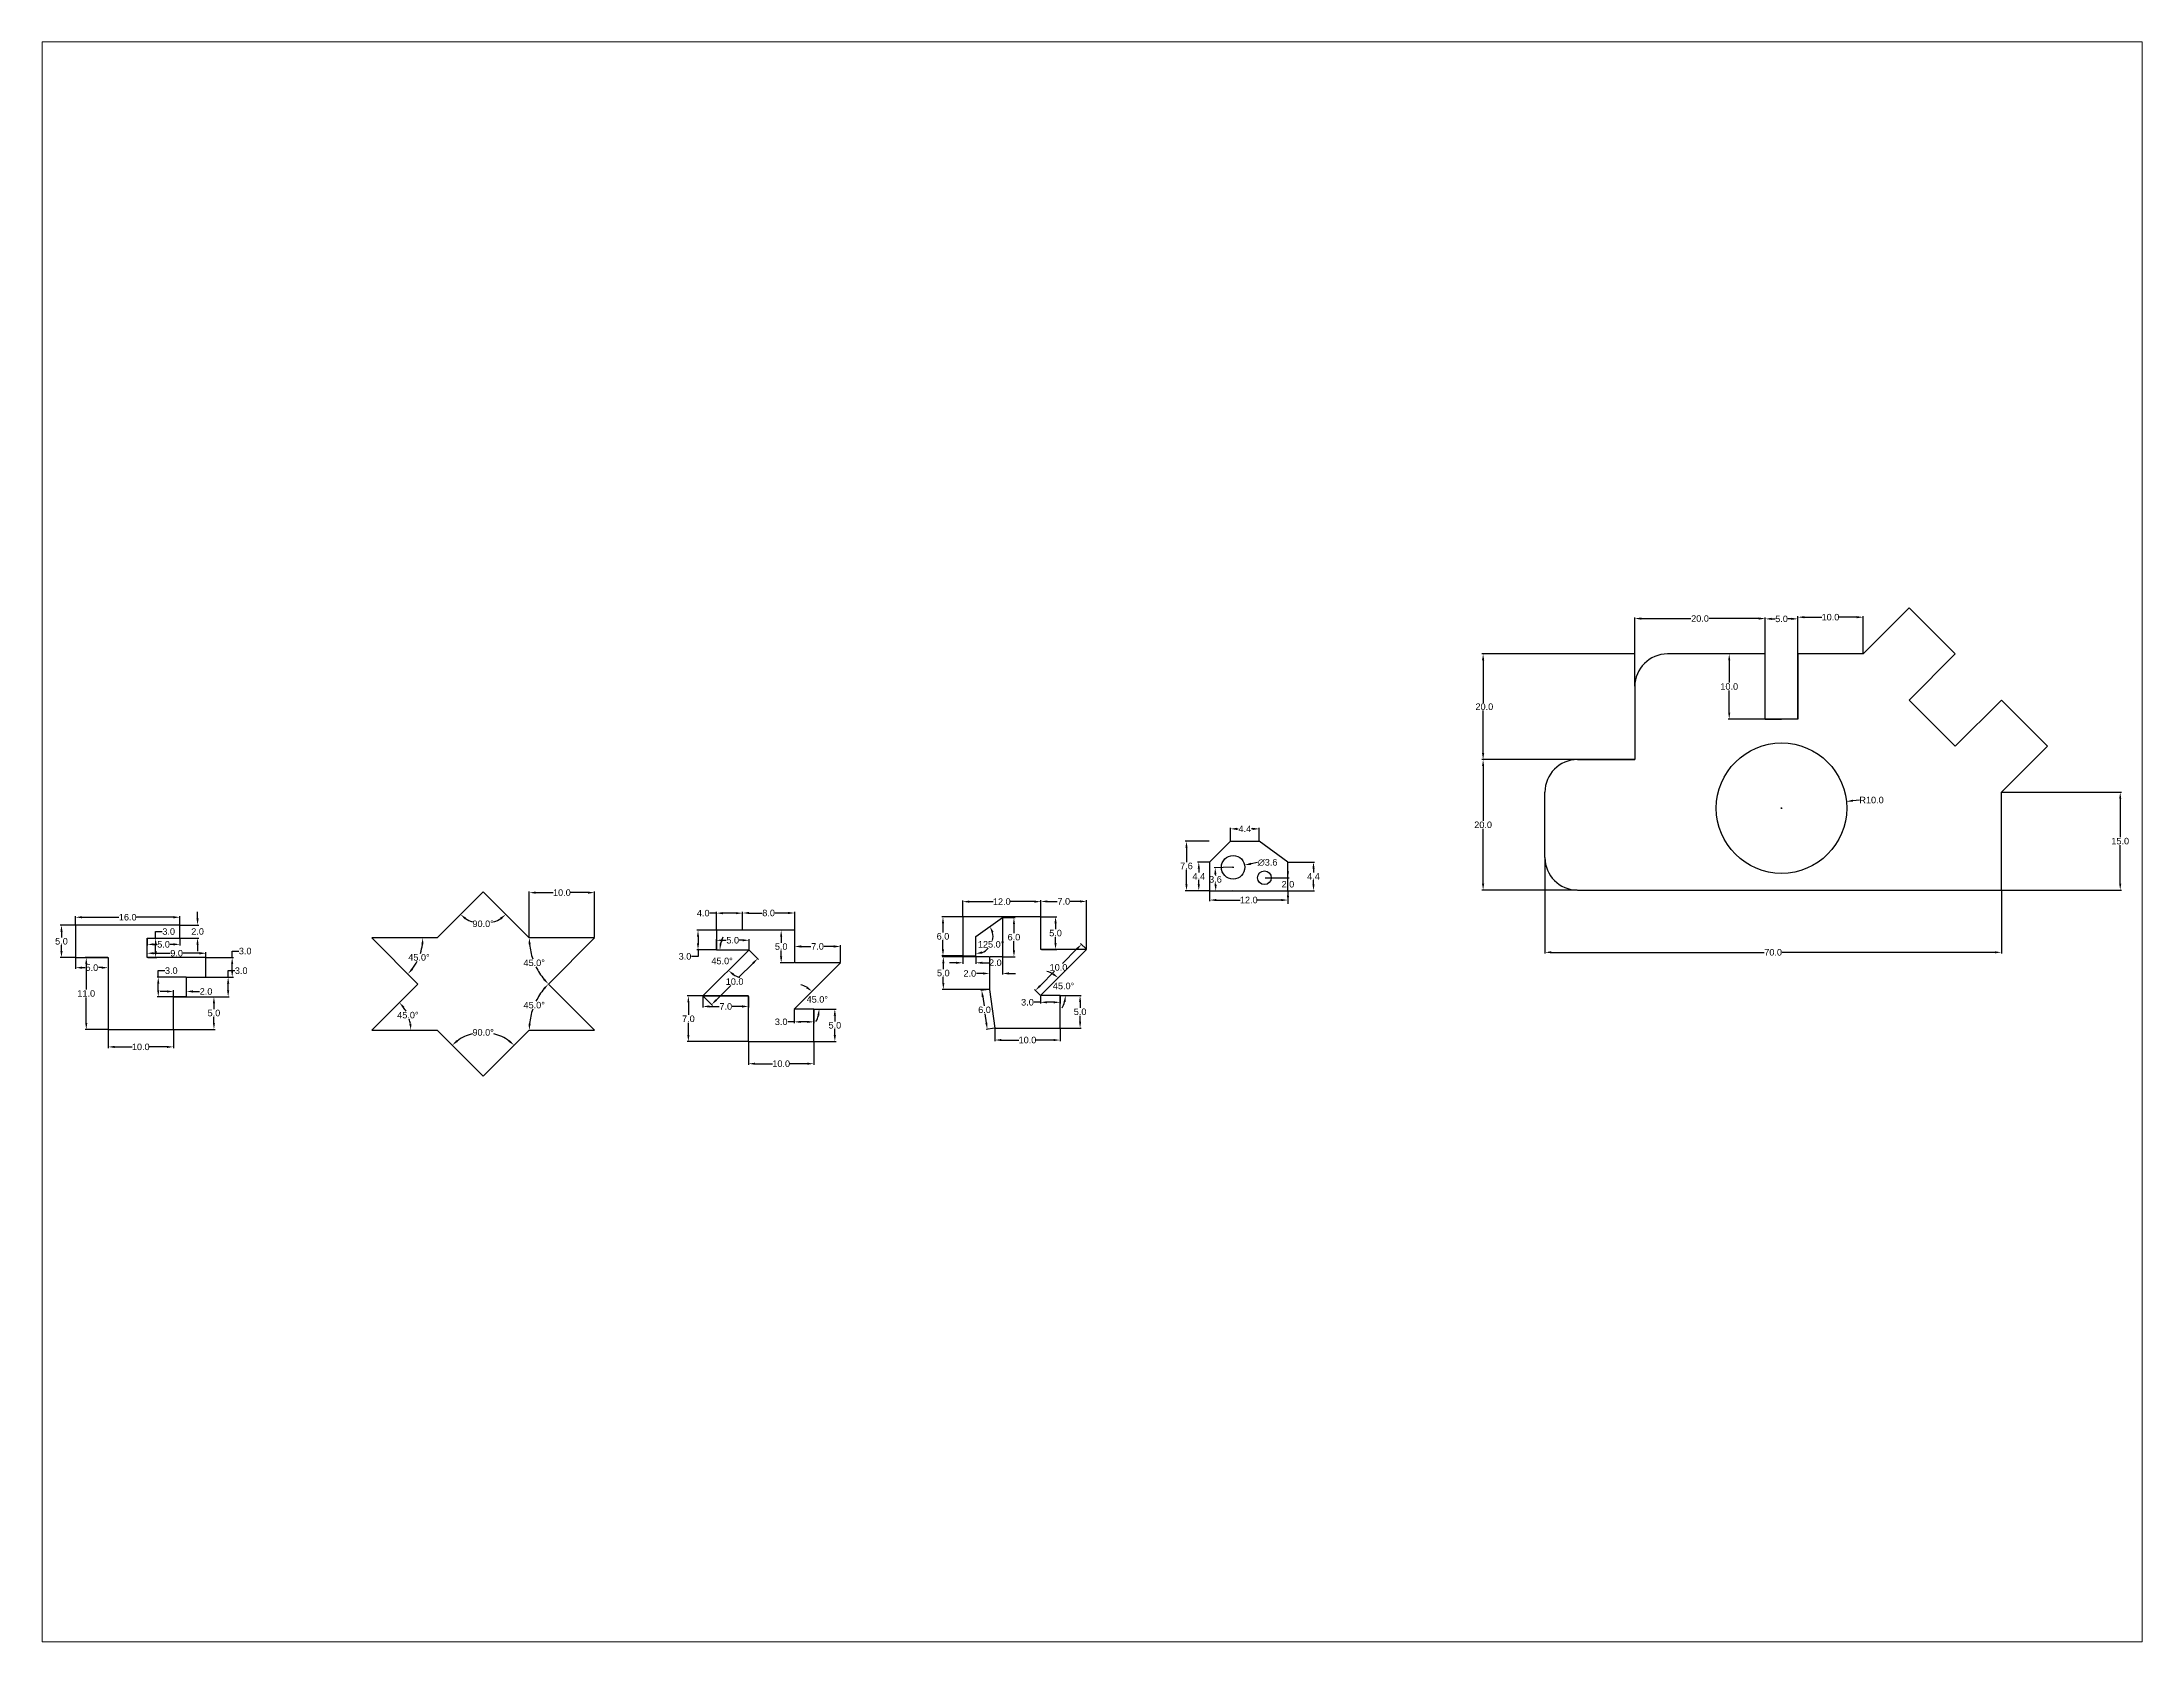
# Paper-space layout 'Layout2' of a CAD drawing. Header units: millimetres. Extents: x 1.05 to 9.45, y 0.8 to 7.2.
# The model-space entities are those that its viewports show. They can reach past a viewport. Long polylines and large blocks are cut down to what shows.
import ezdxf

# ---------------------------------------------------------------- set-up
doc = ezdxf.new("R2010")
doc.units = ezdxf.units.MM
doc.header["$MEASUREMENT"] = 0
doc.styles.get("Standard").update_dxf_attribs({"font": 'arial.ttf'})
doc.dimstyles.get("Standard").update_dxf_attribs({"dimtxt": 1, "dimasz": 1, "dimexe": 0.18, "dimexo": 0.0625, "dimgap": 0.09, "dimtad": 0, "dimtih": 1, "dimtoh": 1, "dimdec": 1, "dimzin": 0, "dimdsep": 46, "dimtxsty": 'Standard', "dimcen": 0.09, "dimclre": 2, "dimclrt": 4, "dimadec": 1, "dimazin": 0, "dimtfac": 1, "dimtdec": 1, "dimtofl": 0, "dimtmove": 0, "dimatfit": 3, "dimfxl": 1, "dimtolj": 1, "dimtzin": 0, "dimarcsym": 0})

psp = doc.layouts.new('Layout2')

msp = doc.modelspace()

# ---------------------------------------------------------------- blocks, each defined once
blk = doc.blocks.new('*D1')
at = {"color": 2, "lineweight": -2, "transparency": 16777216}
for p, q in [((64.75, 37.61), (64.75, 34.8)), ((74.75, 37.61), (74.75, 34.8))]:
    blk.add_line(p, q, dxfattribs=at)
at = {"color": 0, "lineweight": -2, "transparency": 16777216}
for p, q in [((65.75, 34.98), (68.41, 34.98)), ((73.75, 34.98), (71.09, 34.98))]:
    blk.add_line(p, q, dxfattribs=at)
at = {"color": 0, "transparency": 16777216}
for points in [[(65.75, 35.14), (65.75, 34.81), (64.75, 34.98)], [(73.75, 35.14), (73.75, 34.81), (74.75, 34.98)]]:
    blk.add_solid(points, dxfattribs=at)
at = {"layer": 'Defpoints', "color": 0, "transparency": 16777216}
for p in [(64.75, 37.67), (74.75, 37.67), (74.75, 34.98)]:
    blk.add_point(p, dxfattribs=at)
at = {"color": 4, "transparency": 16777216, "insert": (69.75, 34.98), "char_height": 1, "attachment_point": 5}
blk.add_mtext('\\A1;10.0', dxfattribs=at)
blk = doc.blocks.new('*D2')
at = {"color": 0, "lineweight": -2, "transparency": 16777216}
for p, q in [((73.75, 43.48), (72.75, 43.48)), ((77.75, 43.48), (78.75, 43.48))]:
    blk.add_line(p, q, dxfattribs=at)
at = {"color": 2, "lineweight": -2, "transparency": 16777216}
for p, q in [((74.75, 42.73), (74.75, 43.66)), ((76.75, 42.73), (76.75, 43.66))]:
    blk.add_line(p, q, dxfattribs=at)
at = {"color": 0, "transparency": 16777216}
for points in [[(73.75, 43.65), (73.75, 43.31), (74.75, 43.48)], [(77.75, 43.65), (77.75, 43.31), (76.75, 43.48)]]:
    blk.add_solid(points, dxfattribs=at)
at = {"layer": 'Defpoints', "color": 0, "transparency": 16777216}
for p in [(74.75, 42.67), (76.75, 43.48), (76.75, 42.67)]:
    blk.add_point(p, dxfattribs=at)
at = {"color": 4, "transparency": 16777216, "insert": (79.76, 43.48), "char_height": 1, "attachment_point": 5}
blk.add_mtext('\\A1;2.0', dxfattribs=at)
blk = doc.blocks.new('*D3')
at = {"color": 2, "lineweight": -2, "transparency": 16777216}
for p, q in [((74.81, 42.67), (81.15, 42.67)), ((74.81, 37.67), (81.15, 37.67))]:
    blk.add_line(p, q, dxfattribs=at)
at = {"color": 0, "lineweight": -2, "transparency": 16777216}
for p, q in [((80.97, 41.67), (80.97, 40.77)), ((80.97, 38.67), (80.97, 39.57))]:
    blk.add_line(p, q, dxfattribs=at)
at = {"color": 0, "transparency": 16777216}
for points in [[(80.8, 41.67), (81.13, 41.67), (80.97, 42.67)], [(80.8, 38.67), (81.13, 38.67), (80.97, 37.67)]]:
    blk.add_solid(points, dxfattribs=at)
at = {"layer": 'Defpoints', "color": 0, "transparency": 16777216}
for p in [(74.75, 42.67), (80.97, 42.67), (74.75, 37.67)]:
    blk.add_point(p, dxfattribs=at)
at = {"color": 4, "transparency": 16777216, "insert": (80.97, 40.17), "char_height": 1, "attachment_point": 5}
blk.add_mtext('\\A1;5.0', dxfattribs=at)
blk = doc.blocks.new('*D4')
at = {"color": 2, "lineweight": -2, "transparency": 16777216}
for p, q in [((76.81, 45.67), (83.33, 45.67)), ((76.81, 42.67), (83.33, 42.67))]:
    blk.add_line(p, q, dxfattribs=at)
at = {"color": 0, "lineweight": -2, "transparency": 16777216}
for p, q in [((83.15, 45.67), (83.15, 46.67)), ((83.15, 46.67), (84.15, 46.67)), ((83.15, 43.67), (83.15, 44.67))]:
    blk.add_line(p, q, dxfattribs=at)
at = {"color": 0, "transparency": 16777216}
for points in [[(82.98, 44.67), (83.32, 44.67), (83.15, 45.67)], [(82.98, 43.67), (83.32, 43.67), (83.15, 42.67)]]:
    blk.add_solid(points, dxfattribs=at)
at = {"layer": 'Defpoints', "color": 0, "transparency": 16777216}
for p in [(76.75, 45.67), (83.15, 45.67), (76.75, 42.67)]:
    blk.add_point(p, dxfattribs=at)
at = {"color": 4, "transparency": 16777216, "insert": (85.15, 46.67), "char_height": 1, "attachment_point": 5}
blk.add_mtext('\\A1;3.0', dxfattribs=at)
blk = doc.blocks.new('*D5')
at = {"color": 2, "lineweight": -2, "transparency": 16777216}
for p, q in [((76.69, 45.67), (72.25, 45.67)), ((76.69, 42.67), (72.25, 42.67))]:
    blk.add_line(p, q, dxfattribs=at)
at = {"color": 0, "lineweight": -2, "transparency": 16777216}
for p, q in [((72.43, 45.67), (72.43, 46.67)), ((72.43, 46.67), (73.43, 46.67)), ((72.43, 43.67), (72.43, 44.67))]:
    blk.add_line(p, q, dxfattribs=at)
at = {"color": 0, "transparency": 16777216}
for points in [[(72.27, 44.67), (72.6, 44.67), (72.43, 45.67)], [(72.27, 43.67), (72.6, 43.67), (72.43, 42.67)]]:
    blk.add_solid(points, dxfattribs=at)
at = {"layer": 'Defpoints', "color": 0, "transparency": 16777216}
for p in [(72.43, 45.67), (76.75, 45.67), (76.75, 42.67)]:
    blk.add_point(p, dxfattribs=at)
at = {"color": 4, "transparency": 16777216, "insert": (74.43, 46.67), "char_height": 1, "attachment_point": 5}
blk.add_mtext('\\A1;3.0', dxfattribs=at)
blk = doc.blocks.new('*D6')
at = {"color": 2, "lineweight": -2, "transparency": 16777216}
for p, q in [((79.81, 48.67), (83.95, 48.67)), ((79.81, 45.67), (83.95, 45.67))]:
    blk.add_line(p, q, dxfattribs=at)
at = {"color": 0, "lineweight": -2, "transparency": 16777216}
for p, q in [((83.77, 48.67), (83.77, 49.67)), ((83.77, 49.67), (84.77, 49.67)), ((83.77, 46.67), (83.77, 47.67))]:
    blk.add_line(p, q, dxfattribs=at)
at = {"color": 0, "transparency": 16777216}
for points in [[(83.6, 47.67), (83.93, 47.67), (83.77, 48.67)], [(83.6, 46.67), (83.93, 46.67), (83.77, 45.67)]]:
    blk.add_solid(points, dxfattribs=at)
at = {"layer": 'Defpoints', "color": 0, "transparency": 16777216}
for p in [(79.75, 48.67), (83.77, 48.67), (79.75, 45.67)]:
    blk.add_point(p, dxfattribs=at)
at = {"color": 4, "transparency": 16777216, "insert": (85.76, 49.67), "char_height": 1, "attachment_point": 5}
blk.add_mtext('\\A1;3.0', dxfattribs=at)
blk = doc.blocks.new('*D7')
at = {"color": 2, "lineweight": -2, "transparency": 16777216}
for p, q in [((70.75, 48.73), (70.75, 49.52)), ((79.75, 48.73), (79.75, 49.52))]:
    blk.add_line(p, q, dxfattribs=at)
at = {"color": 0, "lineweight": -2, "transparency": 16777216}
for p, q in [((71.75, 49.34), (74.25, 49.34)), ((78.75, 49.34), (76.25, 49.34))]:
    blk.add_line(p, q, dxfattribs=at)
at = {"color": 0, "transparency": 16777216}
for points in [[(71.75, 49.51), (71.75, 49.17), (70.75, 49.34)], [(78.75, 49.51), (78.75, 49.17), (79.75, 49.34)]]:
    blk.add_solid(points, dxfattribs=at)
at = {"layer": 'Defpoints', "color": 0, "transparency": 16777216}
for p in [(70.75, 49.34), (70.75, 48.67), (79.75, 48.67)]:
    blk.add_point(p, dxfattribs=at)
at = {"color": 4, "transparency": 16777216, "insert": (75.25, 49.34), "char_height": 1, "attachment_point": 5}
blk.add_mtext('\\A1;9.0', dxfattribs=at)
blk = doc.blocks.new('*D8')
at = {"color": 2, "lineweight": -2, "transparency": 16777216}
for p, q in [((70.81, 51.67), (72.21, 51.67)), ((70.81, 48.67), (72.21, 48.67))]:
    blk.add_line(p, q, dxfattribs=at)
at = {"color": 0, "lineweight": -2, "transparency": 16777216}
for p, q in [((72.03, 51.67), (72.03, 52.67)), ((72.03, 52.67), (73.03, 52.67)), ((72.03, 49.67), (72.03, 50.67))]:
    blk.add_line(p, q, dxfattribs=at)
at = {"color": 0, "transparency": 16777216}
for points in [[(71.87, 50.67), (72.2, 50.67), (72.03, 51.67)], [(71.87, 49.67), (72.2, 49.67), (72.03, 48.67)]]:
    blk.add_solid(points, dxfattribs=at)
at = {"layer": 'Defpoints', "color": 0, "transparency": 16777216}
for p in [(70.75, 51.67), (72.03, 51.67), (70.75, 48.67)]:
    blk.add_point(p, dxfattribs=at)
at = {"color": 4, "transparency": 16777216, "insert": (74.03, 52.67), "char_height": 1, "attachment_point": 5}
blk.add_mtext('\\A1;3.0', dxfattribs=at)
blk = doc.blocks.new('*D9')
at = {"color": 2, "lineweight": -2, "transparency": 16777216}
for p, q in [((70.75, 51.61), (70.75, 50.52)), ((75.75, 51.61), (75.75, 50.52))]:
    blk.add_line(p, q, dxfattribs=at)
at = {"color": 0, "lineweight": -2, "transparency": 16777216}
for p, q in [((71.75, 50.7), (72.25, 50.7)), ((74.75, 50.7), (74.25, 50.7))]:
    blk.add_line(p, q, dxfattribs=at)
at = {"color": 0, "transparency": 16777216}
for points in [[(71.75, 50.87), (71.75, 50.54), (70.75, 50.7)], [(74.75, 50.87), (74.75, 50.54), (75.75, 50.7)]]:
    blk.add_solid(points, dxfattribs=at)
at = {"layer": 'Defpoints', "color": 0, "transparency": 16777216}
for p in [(70.75, 51.67), (75.75, 51.67), (75.75, 50.7)]:
    blk.add_point(p, dxfattribs=at)
at = {"color": 4, "transparency": 16777216, "insert": (73.25, 50.7), "char_height": 1, "attachment_point": 5}
blk.add_mtext('\\A1;5.0', dxfattribs=at)
blk = doc.blocks.new('*D10')
at = {"color": 0, "lineweight": -2, "transparency": 16777216}
for p, q in [((78.46, 54.67), (78.46, 55.67)), ((78.46, 50.67), (78.46, 49.67))]:
    blk.add_line(p, q, dxfattribs=at)
at = {"color": 2, "lineweight": -2, "transparency": 16777216}
for p, q in [((75.81, 53.67), (78.64, 53.67)), ((75.81, 51.67), (78.64, 51.67))]:
    blk.add_line(p, q, dxfattribs=at)
at = {"color": 0, "transparency": 16777216}
for points in [[(78.29, 54.67), (78.62, 54.67), (78.46, 53.67)], [(78.29, 50.67), (78.62, 50.67), (78.46, 51.67)]]:
    blk.add_solid(points, dxfattribs=at)
at = {"layer": 'Defpoints', "color": 0, "transparency": 16777216}
for p in [(75.75, 53.67), (75.75, 51.67), (78.46, 53.67)]:
    blk.add_point(p, dxfattribs=at)
at = {"color": 4, "transparency": 16777216, "insert": (78.46, 52.67), "char_height": 1, "attachment_point": 5}
blk.add_mtext('\\A1;2.0', dxfattribs=at)
blk = doc.blocks.new('*D11')
at = {"color": 2, "lineweight": -2, "transparency": 16777216}
for p, q in [((59.75, 53.73), (59.75, 55.04)), ((75.75, 53.73), (75.75, 55.04))]:
    blk.add_line(p, q, dxfattribs=at)
at = {"color": 0, "lineweight": -2, "transparency": 16777216}
for p, q in [((60.75, 54.86), (66.41, 54.86)), ((74.75, 54.86), (69.09, 54.86))]:
    blk.add_line(p, q, dxfattribs=at)
at = {"color": 0, "transparency": 16777216}
for points in [[(60.75, 55.03), (60.75, 54.69), (59.75, 54.86)], [(74.75, 55.03), (74.75, 54.69), (75.75, 54.86)]]:
    blk.add_solid(points, dxfattribs=at)
at = {"layer": 'Defpoints', "color": 0, "transparency": 16777216}
for p in [(59.75, 54.86), (59.75, 53.67), (75.75, 53.67)]:
    blk.add_point(p, dxfattribs=at)
at = {"color": 4, "transparency": 16777216, "insert": (67.75, 54.86), "char_height": 1, "attachment_point": 5}
blk.add_mtext('\\A1;16.0', dxfattribs=at)
blk = doc.blocks.new('*D12')
at = {"color": 2, "lineweight": -2, "transparency": 16777216}
for p, q in [((59.69, 53.67), (57.41, 53.67)), ((59.69, 48.67), (57.41, 48.67))]:
    blk.add_line(p, q, dxfattribs=at)
at = {"color": 0, "lineweight": -2, "transparency": 16777216}
for p, q in [((57.59, 52.67), (57.59, 51.77)), ((57.59, 49.67), (57.59, 50.57))]:
    blk.add_line(p, q, dxfattribs=at)
at = {"color": 0, "transparency": 16777216}
for points in [[(57.43, 52.67), (57.76, 52.67), (57.59, 53.67)], [(57.43, 49.67), (57.76, 49.67), (57.59, 48.67)]]:
    blk.add_solid(points, dxfattribs=at)
at = {"layer": 'Defpoints', "color": 0, "transparency": 16777216}
for p in [(59.75, 53.67), (57.59, 48.67), (59.75, 48.67)]:
    blk.add_point(p, dxfattribs=at)
at = {"color": 4, "transparency": 16777216, "insert": (57.59, 51.17), "char_height": 1, "attachment_point": 5}
blk.add_mtext('\\A1;5.0', dxfattribs=at)
blk = doc.blocks.new('*D13')
at = {"color": 2, "lineweight": -2, "transparency": 16777216}
for p, q in [((59.75, 48.61), (59.75, 46.95)), ((64.75, 48.61), (64.75, 46.95))]:
    blk.add_line(p, q, dxfattribs=at)
at = {"color": 0, "lineweight": -2, "transparency": 16777216}
for p, q in [((60.75, 47.13), (61.25, 47.13)), ((63.75, 47.13), (63.25, 47.13))]:
    blk.add_line(p, q, dxfattribs=at)
at = {"color": 0, "transparency": 16777216}
for points in [[(60.75, 47.29), (60.75, 46.96), (59.75, 47.13)], [(63.75, 47.29), (63.75, 46.96), (64.75, 47.13)]]:
    blk.add_solid(points, dxfattribs=at)
at = {"layer": 'Defpoints', "color": 0, "transparency": 16777216}
for p in [(59.75, 48.67), (64.75, 48.67), (64.75, 47.13)]:
    blk.add_point(p, dxfattribs=at)
at = {"color": 4, "transparency": 16777216, "insert": (62.25, 47.13), "char_height": 1, "attachment_point": 5}
blk.add_mtext('\\A1;5.0', dxfattribs=at)
blk = doc.blocks.new('*D14')
at = {"color": 2, "lineweight": -2, "transparency": 16777216}
for p, q in [((64.69, 48.67), (61.21, 48.67)), ((64.69, 37.67), (61.21, 37.67))]:
    blk.add_line(p, q, dxfattribs=at)
at = {"color": 0, "lineweight": -2, "transparency": 16777216}
for p, q in [((61.39, 47.67), (61.39, 43.77)), ((61.39, 38.67), (61.39, 42.57))]:
    blk.add_line(p, q, dxfattribs=at)
at = {"color": 0, "transparency": 16777216}
for points in [[(61.23, 47.67), (61.56, 47.67), (61.39, 48.67)], [(61.23, 38.67), (61.56, 38.67), (61.39, 37.67)]]:
    blk.add_solid(points, dxfattribs=at)
at = {"layer": 'Defpoints', "color": 0, "transparency": 16777216}
for p in [(64.75, 48.67), (61.39, 37.67), (64.75, 37.67)]:
    blk.add_point(p, dxfattribs=at)
at = {"color": 4, "transparency": 16777216, "insert": (61.39, 43.17), "char_height": 1, "attachment_point": 5}
blk.add_mtext('\\A1;11.0', dxfattribs=at)
blk = doc.blocks.new('*D15')
at = {"color": 2, "lineweight": -2, "transparency": 16777216}
for p, q in [((155.95, 42.72), (155.95, 41)), ((162.95, 42.72), (162.95, 41))]:
    blk.add_line(p, q, dxfattribs=at)
at = {"color": 0, "lineweight": -2, "transparency": 16777216}
for p, q in [((156.95, 41.18), (158.45, 41.18)), ((161.95, 41.18), (160.44, 41.18))]:
    blk.add_line(p, q, dxfattribs=at)
at = {"color": 0, "transparency": 16777216}
for points in [[(156.95, 41.35), (156.95, 41.01), (155.95, 41.18)], [(161.95, 41.35), (161.95, 41.01), (162.95, 41.18)]]:
    blk.add_solid(points, dxfattribs=at)
at = {"layer": 'Defpoints', "color": 0, "transparency": 16777216}
for p in [(155.95, 42.79), (162.95, 42.79), (162.95, 41.18)]:
    blk.add_point(p, dxfattribs=at)
at = {"color": 4, "transparency": 16777216, "insert": (159.45, 41.18), "char_height": 1, "attachment_point": 5}
blk.add_mtext('\\A1;7.0', dxfattribs=at)
blk = doc.blocks.new('*D16')
at = {"color": 2, "lineweight": -2, "transparency": 16777216}
for p, q in [((162.88, 42.79), (153.54, 42.79)), ((162.88, 35.79), (153.54, 35.79))]:
    blk.add_line(p, q, dxfattribs=at)
at = {"color": 0, "lineweight": -2, "transparency": 16777216}
for p, q in [((153.72, 41.79), (153.72, 39.89)), ((153.72, 36.79), (153.72, 38.69))]:
    blk.add_line(p, q, dxfattribs=at)
at = {"color": 0, "transparency": 16777216}
for points in [[(153.55, 41.79), (153.88, 41.79), (153.72, 42.79)], [(153.55, 36.79), (153.88, 36.79), (153.72, 35.79)]]:
    blk.add_solid(points, dxfattribs=at)
at = {"layer": 'Defpoints', "color": 0, "transparency": 16777216}
for p in [(153.72, 42.79), (162.95, 42.79), (162.95, 35.79)]:
    blk.add_point(p, dxfattribs=at)
at = {"color": 4, "transparency": 16777216, "insert": (153.72, 39.29), "char_height": 1, "attachment_point": 5}
blk.add_mtext('\\A1;7.0', dxfattribs=at)
blk = doc.blocks.new('*D17')
at = {"color": 2, "lineweight": -2, "transparency": 16777216}
for p, q in [((162.95, 35.72), (162.95, 32.22)), ((172.95, 35.72), (172.95, 32.22))]:
    blk.add_line(p, q, dxfattribs=at)
at = {"color": 0, "lineweight": -2, "transparency": 16777216}
for p, q in [((163.95, 32.4), (166.61, 32.4)), ((171.95, 32.4), (169.29, 32.4))]:
    blk.add_line(p, q, dxfattribs=at)
at = {"color": 0, "transparency": 16777216}
for points in [[(163.95, 32.57), (163.95, 32.24), (162.95, 32.4)], [(171.95, 32.57), (171.95, 32.24), (172.95, 32.4)]]:
    blk.add_solid(points, dxfattribs=at)
at = {"layer": 'Defpoints', "color": 0, "transparency": 16777216}
for p in [(162.95, 35.79), (172.95, 35.79), (172.95, 32.4)]:
    blk.add_point(p, dxfattribs=at)
at = {"color": 4, "transparency": 16777216, "insert": (167.95, 32.4), "char_height": 1, "attachment_point": 5}
blk.add_mtext('\\A1;10.0', dxfattribs=at)
blk = doc.blocks.new('*D18')
at = {"color": 2, "lineweight": -2, "transparency": 16777216}
for p, q in [((173.01, 40.79), (176.36, 40.79)), ((173.01, 35.79), (176.36, 35.79))]:
    blk.add_line(p, q, dxfattribs=at)
at = {"color": 0, "lineweight": -2, "transparency": 16777216}
for p, q in [((176.18, 39.79), (176.18, 38.89)), ((176.18, 36.79), (176.18, 37.69))]:
    blk.add_line(p, q, dxfattribs=at)
at = {"color": 0, "transparency": 16777216}
for points in [[(176.01, 39.79), (176.34, 39.79), (176.18, 40.79)], [(176.01, 36.79), (176.34, 36.79), (176.18, 35.79)]]:
    blk.add_solid(points, dxfattribs=at)
at = {"layer": 'Defpoints', "color": 0, "transparency": 16777216}
for p in [(172.95, 40.79), (176.18, 40.79), (172.95, 35.79)]:
    blk.add_point(p, dxfattribs=at)
at = {"color": 4, "transparency": 16777216, "insert": (176.18, 38.29), "char_height": 1, "attachment_point": 5}
blk.add_mtext('\\A1;5.0', dxfattribs=at)
blk = doc.blocks.new('*D19')
at = {"color": 0, "lineweight": -2, "transparency": 16777216}
for p, q in [((169.95, 38.82), (168.95, 38.82)), ((171.95, 38.82), (170.95, 38.82))]:
    blk.add_line(p, q, dxfattribs=at)
at = {"color": 2, "lineweight": -2, "transparency": 16777216}
for p, q in [((169.95, 40.72), (169.95, 38.64)), ((172.95, 40.72), (172.95, 38.64))]:
    blk.add_line(p, q, dxfattribs=at)
at = {"color": 0, "transparency": 16777216}
for points in [[(170.95, 38.98), (170.95, 38.65), (169.95, 38.82)], [(171.95, 38.98), (171.95, 38.65), (172.95, 38.82)]]:
    blk.add_solid(points, dxfattribs=at)
at = {"layer": 'Defpoints', "color": 0, "transparency": 16777216}
for p in [(169.95, 40.79), (169.95, 38.82), (172.95, 40.79)]:
    blk.add_point(p, dxfattribs=at)
at = {"color": 4, "transparency": 16777216, "insert": (167.95, 38.82), "char_height": 1, "attachment_point": 5}
blk.add_mtext('\\A1;3.0', dxfattribs=at)
blk = doc.blocks.new('*D20')
at = {"color": 2, "lineweight": -2, "transparency": 16777216}
for p, q in [((170.02, 47.92), (170.02, 50.56)), ((177.02, 47.92), (177.02, 50.56))]:
    blk.add_line(p, q, dxfattribs=at)
at = {"color": 0, "lineweight": -2, "transparency": 16777216}
for p, q in [((171.02, 50.38), (172.52, 50.38)), ((176.02, 50.38), (174.51, 50.38))]:
    blk.add_line(p, q, dxfattribs=at)
at = {"color": 0, "transparency": 16777216}
for points in [[(171.02, 50.55), (171.02, 50.21), (170.02, 50.38)], [(176.02, 50.55), (176.02, 50.21), (177.02, 50.38)]]:
    blk.add_solid(points, dxfattribs=at)
at = {"layer": 'Defpoints', "color": 0, "transparency": 16777216}
for p in [(170.02, 50.38), (170.02, 47.86), (177.02, 47.86)]:
    blk.add_point(p, dxfattribs=at)
at = {"color": 4, "transparency": 16777216, "insert": (173.52, 50.38), "char_height": 1, "attachment_point": 5}
blk.add_mtext('\\A1;7.0', dxfattribs=at)
blk = doc.blocks.new('*D21')
at = {"color": 2, "lineweight": -2, "transparency": 16777216}
for p, q in [((169.96, 52.86), (167.77, 52.86)), ((169.96, 47.86), (167.77, 47.86))]:
    blk.add_line(p, q, dxfattribs=at)
at = {"color": 0, "lineweight": -2, "transparency": 16777216}
for p, q in [((167.95, 51.86), (167.95, 50.96)), ((167.95, 48.86), (167.95, 49.76))]:
    blk.add_line(p, q, dxfattribs=at)
at = {"color": 0, "transparency": 16777216}
for points in [[(167.78, 51.86), (168.11, 51.86), (167.95, 52.86)], [(167.78, 48.86), (168.11, 48.86), (167.95, 47.86)]]:
    blk.add_solid(points, dxfattribs=at)
at = {"layer": 'Defpoints', "color": 0, "transparency": 16777216}
for p in [(167.95, 52.86), (170.02, 52.86), (170.02, 47.86)]:
    blk.add_point(p, dxfattribs=at)
at = {"color": 4, "transparency": 16777216, "insert": (167.95, 50.36), "char_height": 1, "attachment_point": 5}
blk.add_mtext('\\A1;5.0', dxfattribs=at)
blk = doc.blocks.new('*D22')
at = {"color": 2, "lineweight": -2, "transparency": 16777216}
for p, q in [((162.02, 52.92), (162.02, 55.69)), ((170.02, 52.92), (170.02, 55.69))]:
    blk.add_line(p, q, dxfattribs=at)
at = {"color": 0, "lineweight": -2, "transparency": 16777216}
for p, q in [((163.02, 55.51), (165.02, 55.51)), ((169.02, 55.51), (167.02, 55.51))]:
    blk.add_line(p, q, dxfattribs=at)
at = {"color": 0, "transparency": 16777216}
for points in [[(163.02, 55.68), (163.02, 55.35), (162.02, 55.51)], [(169.02, 55.68), (169.02, 55.35), (170.02, 55.51)]]:
    blk.add_solid(points, dxfattribs=at)
at = {"layer": 'Defpoints', "color": 0, "transparency": 16777216}
for p in [(162.02, 55.51), (162.02, 52.86), (170.02, 52.86)]:
    blk.add_point(p, dxfattribs=at)
at = {"color": 4, "transparency": 16777216, "insert": (166.02, 55.51), "char_height": 1, "attachment_point": 5}
blk.add_mtext('\\A1;8.0', dxfattribs=at)
blk = doc.blocks.new('*D23')
at = {"color": 0, "lineweight": -2, "transparency": 16777216}
for p, q in [((158.02, 55.49), (157.02, 55.49)), ((161.02, 55.49), (159.02, 55.49))]:
    blk.add_line(p, q, dxfattribs=at)
at = {"color": 2, "lineweight": -2, "transparency": 16777216}
for p, q in [((158.02, 52.92), (158.02, 55.67)), ((162.02, 52.92), (162.02, 55.67))]:
    blk.add_line(p, q, dxfattribs=at)
at = {"color": 0, "transparency": 16777216}
for points in [[(159.02, 55.65), (159.02, 55.32), (158.02, 55.49)], [(161.02, 55.65), (161.02, 55.32), (162.02, 55.49)]]:
    blk.add_solid(points, dxfattribs=at)
at = {"layer": 'Defpoints', "color": 0, "transparency": 16777216}
for p in [(158.02, 55.49), (158.02, 52.86), (162.02, 52.86)]:
    blk.add_point(p, dxfattribs=at)
at = {"color": 4, "transparency": 16777216, "insert": (156, 55.49), "char_height": 1, "attachment_point": 5}
blk.add_mtext('\\A1;4.0', dxfattribs=at)
blk = doc.blocks.new('*D24')
at = {"color": 2, "lineweight": -2, "transparency": 16777216}
for p, q in [((157.96, 52.86), (155.02, 52.86)), ((157.96, 49.86), (155.02, 49.86))]:
    blk.add_line(p, q, dxfattribs=at)
at = {"color": 0, "lineweight": -2, "transparency": 16777216}
for p, q in [((155.2, 51.86), (155.2, 50.86)), ((155.2, 48.86), (154.2, 48.86)), ((155.2, 49.86), (155.2, 48.86))]:
    blk.add_line(p, q, dxfattribs=at)
at = {"color": 0, "transparency": 16777216}
for points in [[(155.03, 51.86), (155.36, 51.86), (155.2, 52.86)], [(155.03, 50.86), (155.36, 50.86), (155.2, 49.86)]]:
    blk.add_solid(points, dxfattribs=at)
at = {"layer": 'Defpoints', "color": 0, "transparency": 16777216}
for p in [(158.02, 52.86), (155.2, 49.86), (158.02, 49.86)]:
    blk.add_point(p, dxfattribs=at)
at = {"color": 4, "transparency": 16777216, "insert": (153.2, 48.86), "char_height": 1, "attachment_point": 5}
blk.add_mtext('\\A1;3.0', dxfattribs=at)
blk = doc.blocks.new('*D25')
at = {"color": 2, "lineweight": -2, "transparency": 16777216}
for p, q in [((158.02, 49.92), (158.02, 51.51)), ((163.02, 49.92), (163.02, 51.51))]:
    blk.add_line(p, q, dxfattribs=at)
at = {"color": 0, "lineweight": -2, "transparency": 16777216}
for p, q in [((159.02, 51.33), (159.52, 51.33)), ((162.02, 51.33), (161.52, 51.33))]:
    blk.add_line(p, q, dxfattribs=at)
at = {"color": 0, "transparency": 16777216}
for points in [[(159.02, 51.5), (159.02, 51.16), (158.02, 51.33)], [(162.02, 51.5), (162.02, 51.16), (163.02, 51.33)]]:
    blk.add_solid(points, dxfattribs=at)
at = {"layer": 'Defpoints', "color": 0, "transparency": 16777216}
for p in [(158.02, 49.86), (163.02, 51.33), (163.02, 49.86)]:
    blk.add_point(p, dxfattribs=at)
at = {"color": 4, "transparency": 16777216, "insert": (160.52, 51.33), "char_height": 1, "attachment_point": 5}
blk.add_mtext('\\A1;5.0', dxfattribs=at)
blk = doc.blocks.new('*D26')
at = {"color": 2, "lineweight": -2, "transparency": 16777216}
for p, q in [((163.06, 49.81), (164.47, 48.4)), ((155.99, 42.74), (157.4, 41.33))]:
    blk.add_line(p, q, dxfattribs=at)
at = {"color": 0, "lineweight": -2, "transparency": 16777216}
for p, q in [((163.64, 47.82), (161.41, 45.6)), ((157.98, 42.17), (160.21, 44.39))]:
    blk.add_line(p, q, dxfattribs=at)
at = {"color": 0, "transparency": 16777216}
for points in [[(163.52, 47.94), (163.76, 47.71), (164.35, 48.53)], [(157.86, 42.28), (158.1, 42.05), (157.27, 41.46)]]:
    blk.add_solid(points, dxfattribs=at)
at = {"layer": 'Defpoints', "color": 0, "transparency": 16777216}
for p in [(163.02, 49.86), (164.35, 48.53), (155.95, 42.79)]:
    blk.add_point(p, dxfattribs=at)
at = {"color": 4, "transparency": 16777216, "insert": (160.81, 44.99), "char_height": 1, "attachment_point": 5}
blk.add_mtext('\\A1;10.0', dxfattribs=at)
blk = doc.blocks.new('*D27')
at = {"color": 0, "lineweight": -2, "transparency": 16777216}
for start, end in [(154.3281, 167.164), (237.836, 250.6719)]:
    blk.add_arc((163.02, 49.86), 4.47, start, end, dxfattribs=at)
at = {"color": 0, "transparency": 16777216}
for points in [[(158.82, 50.83), (158.49, 50.87), (158.55, 49.86)], [(160.53, 45.94), (160.74, 46.2), (159.86, 46.7)]]:
    blk.add_solid(points, dxfattribs=at)
at = {"layer": 'Defpoints', "color": 0, "transparency": 16777216}
for p in [(158.02, 49.86), (158.7, 48.7), (163.02, 49.86), (163.02, 49.86), (155.95, 42.79)]:
    blk.add_point(p, dxfattribs=at)
at = {"color": 4, "transparency": 16777216, "insert": (158.89, 48.15), "char_height": 1, "attachment_point": 5}
blk.add_mtext('\\A1;45.0°', dxfattribs=at)
blk = doc.blocks.new('*D28')
at = {"color": 2, "lineweight": -2, "transparency": 16777216}
blk.add_line((173.01, 40.79), (173.96, 40.79), dxfattribs=at)
at = {"color": 0, "lineweight": -2, "transparency": 16777216}
for start, end in [(59.9748, 74.9495), (330.0505, 345.0252)]:
    blk.add_arc((169.95, 40.79), 3.84, start, end, dxfattribs=at)
at = {"color": 0, "transparency": 16777216}
for points in [[(171.97, 44.24), (171.77, 43.98), (172.66, 43.5)], [(173.49, 39.82), (173.82, 39.77), (173.78, 40.79)]]:
    blk.add_solid(points, dxfattribs=at)
at = {"layer": 'Defpoints', "color": 0, "transparency": 16777216}
for p in [(177.02, 47.86), (169.95, 40.79), (169.95, 40.79), (172.95, 40.79), (173.65, 41.78)]:
    blk.add_point(p, dxfattribs=at)
at = {"color": 4, "transparency": 16777216, "insert": (173.49, 42.26), "char_height": 1, "attachment_point": 5}
blk.add_mtext('\\A1;45.0°', dxfattribs=at)
blk = doc.blocks.new('*D29')
at = {"color": 2, "lineweight": -2, "transparency": 16777216}
for p, q in [((195.72, 54.93), (192.58, 54.93)), ((195.72, 48.93), (192.58, 48.93))]:
    blk.add_line(p, q, dxfattribs=at)
at = {"color": 0, "lineweight": -2, "transparency": 16777216}
for p, q in [((192.76, 53.93), (192.76, 52.53)), ((192.76, 49.93), (192.76, 51.33))]:
    blk.add_line(p, q, dxfattribs=at)
at = {"color": 0, "transparency": 16777216}
for points in [[(192.59, 53.93), (192.92, 53.93), (192.76, 54.93)], [(192.59, 49.93), (192.92, 49.93), (192.76, 48.93)]]:
    blk.add_solid(points, dxfattribs=at)
at = {"layer": 'Defpoints', "color": 0, "transparency": 16777216}
for p in [(195.78, 54.93), (192.76, 48.93), (195.78, 48.93)]:
    blk.add_point(p, dxfattribs=at)
at = {"color": 4, "transparency": 16777216, "insert": (192.76, 51.93), "char_height": 1, "attachment_point": 5}
blk.add_mtext('\\A1;6.0', dxfattribs=at)
blk = doc.blocks.new('*D30')
at = {"color": 2, "lineweight": -2, "transparency": 16777216}
for p, q in [((195.78, 48.87), (195.78, 47.7)), ((197.78, 48.87), (197.78, 47.7))]:
    blk.add_line(p, q, dxfattribs=at)
at = {"color": 0, "lineweight": -2, "transparency": 16777216}
for p, q in [((194.78, 47.88), (193.78, 47.88)), ((198.78, 47.88), (199.78, 47.88))]:
    blk.add_line(p, q, dxfattribs=at)
at = {"color": 0, "transparency": 16777216}
for points in [[(194.78, 48.04), (194.78, 47.71), (195.78, 47.88)], [(198.78, 48.04), (198.78, 47.71), (197.78, 47.88)]]:
    blk.add_solid(points, dxfattribs=at)
at = {"layer": 'Defpoints', "color": 0, "transparency": 16777216}
for p in [(195.78, 48.93), (197.78, 48.93), (197.78, 47.88)]:
    blk.add_point(p, dxfattribs=at)
at = {"color": 4, "transparency": 16777216, "insert": (200.79, 47.88), "char_height": 1, "attachment_point": 5}
blk.add_mtext('\\A1;2.0', dxfattribs=at)
blk = doc.blocks.new('*D31')
at = {"color": 2, "lineweight": -2, "transparency": 16777216}
for p, q in [((201.94, 54.8), (203.82, 54.8)), ((201.94, 48.8), (203.82, 48.8))]:
    blk.add_line(p, q, dxfattribs=at)
at = {"color": 0, "lineweight": -2, "transparency": 16777216}
for p, q in [((203.64, 53.8), (203.64, 52.4)), ((203.64, 49.8), (203.64, 51.2))]:
    blk.add_line(p, q, dxfattribs=at)
at = {"color": 0, "transparency": 16777216}
for points in [[(203.47, 53.8), (203.81, 53.8), (203.64, 54.8)], [(203.47, 49.8), (203.81, 49.8), (203.64, 48.8)]]:
    blk.add_solid(points, dxfattribs=at)
at = {"layer": 'Defpoints', "color": 0, "transparency": 16777216}
for p in [(201.88, 54.8), (201.88, 48.8), (203.64, 48.8)]:
    blk.add_point(p, dxfattribs=at)
at = {"color": 4, "transparency": 16777216, "insert": (203.64, 51.8), "char_height": 1, "attachment_point": 5}
blk.add_mtext('\\A1;6.0', dxfattribs=at)
blk = doc.blocks.new('*D32')
at = {"color": 2, "lineweight": -2, "transparency": 16777216}
for p, q in [((199.88, 48.73), (199.88, 46.06)), ((201.88, 48.73), (201.88, 46.06))]:
    blk.add_line(p, q, dxfattribs=at)
at = {"color": 0, "lineweight": -2, "transparency": 16777216}
for p, q in [((198.88, 46.24), (197.88, 46.24)), ((202.88, 46.24), (203.88, 46.24))]:
    blk.add_line(p, q, dxfattribs=at)
at = {"color": 0, "transparency": 16777216}
for points in [[(198.88, 46.41), (198.88, 46.07), (199.88, 46.24)], [(202.88, 46.41), (202.88, 46.07), (201.88, 46.24)]]:
    blk.add_solid(points, dxfattribs=at)
at = {"layer": 'Defpoints', "color": 0, "transparency": 16777216}
for p in [(199.88, 48.8), (201.88, 48.8), (199.88, 46.24)]:
    blk.add_point(p, dxfattribs=at)
at = {"color": 4, "transparency": 16777216, "insert": (196.87, 46.24), "char_height": 1, "attachment_point": 5}
blk.add_mtext('\\A1;2.0', dxfattribs=at)
blk = doc.blocks.new('*D33')
at = {"color": 2, "lineweight": -2, "transparency": 16777216}
for p, q in [((199.81, 48.8), (192.63, 48.8)), ((199.81, 43.8), (192.63, 43.8))]:
    blk.add_line(p, q, dxfattribs=at)
at = {"color": 0, "lineweight": -2, "transparency": 16777216}
for p, q in [((192.81, 47.8), (192.81, 46.9)), ((192.81, 44.8), (192.81, 45.7))]:
    blk.add_line(p, q, dxfattribs=at)
at = {"color": 0, "transparency": 16777216}
for points in [[(192.65, 47.8), (192.98, 47.8), (192.81, 48.8)], [(192.65, 44.8), (192.98, 44.8), (192.81, 43.8)]]:
    blk.add_solid(points, dxfattribs=at)
at = {"layer": 'Defpoints', "color": 0, "transparency": 16777216}
for p in [(199.88, 48.8), (192.81, 43.8), (199.88, 43.8)]:
    blk.add_point(p, dxfattribs=at)
at = {"color": 4, "transparency": 16777216, "insert": (192.81, 46.3), "char_height": 1, "attachment_point": 5}
blk.add_mtext('\\A1;5.0', dxfattribs=at)
blk = doc.blocks.new('*D34')
at = {"color": 2, "lineweight": -2, "transparency": 16777216}
for p, q in [((195.78, 54.99), (195.78, 57.43)), ((207.78, 54.99), (207.78, 57.43))]:
    blk.add_line(p, q, dxfattribs=at)
at = {"color": 0, "lineweight": -2, "transparency": 16777216}
for p, q in [((196.78, 57.25), (200.44, 57.25)), ((206.78, 57.25), (203.12, 57.25))]:
    blk.add_line(p, q, dxfattribs=at)
at = {"color": 0, "transparency": 16777216}
for points in [[(196.78, 57.42), (196.78, 57.09), (195.78, 57.25)], [(206.78, 57.42), (206.78, 57.09), (207.78, 57.25)]]:
    blk.add_solid(points, dxfattribs=at)
at = {"layer": 'Defpoints', "color": 0, "transparency": 16777216}
for p in [(195.78, 57.25), (195.78, 54.93), (207.78, 54.93)]:
    blk.add_point(p, dxfattribs=at)
at = {"color": 4, "transparency": 16777216, "insert": (201.78, 57.25), "char_height": 1, "attachment_point": 5}
blk.add_mtext('\\A1;12.0', dxfattribs=at)
blk = doc.blocks.new('*D35')
at = {"color": 2, "lineweight": -2, "transparency": 16777216}
for p, q in [((207.84, 54.93), (210.2, 54.93)), ((207.84, 49.93), (210.2, 49.93))]:
    blk.add_line(p, q, dxfattribs=at)
at = {"color": 0, "lineweight": -2, "transparency": 16777216}
for p, q in [((210.02, 53.93), (210.02, 53.03)), ((210.02, 50.93), (210.02, 51.83))]:
    blk.add_line(p, q, dxfattribs=at)
at = {"color": 0, "transparency": 16777216}
for points in [[(209.85, 53.93), (210.19, 53.93), (210.02, 54.93)], [(209.85, 50.93), (210.19, 50.93), (210.02, 49.93)]]:
    blk.add_solid(points, dxfattribs=at)
at = {"layer": 'Defpoints', "color": 0, "transparency": 16777216}
for p in [(207.78, 54.93), (210.02, 54.93), (207.78, 49.93)]:
    blk.add_point(p, dxfattribs=at)
at = {"color": 4, "transparency": 16777216, "insert": (210.02, 52.43), "char_height": 1, "attachment_point": 5}
blk.add_mtext('\\A1;5.0', dxfattribs=at)
blk = doc.blocks.new('*D36')
at = {"color": 2, "lineweight": -2, "transparency": 16777216}
for p, q in [((207.78, 49.99), (207.78, 57.47)), ((214.78, 49.99), (214.78, 57.47))]:
    blk.add_line(p, q, dxfattribs=at)
at = {"color": 0, "lineweight": -2, "transparency": 16777216}
for p, q in [((208.78, 57.29), (210.29, 57.29)), ((213.78, 57.29), (212.27, 57.29))]:
    blk.add_line(p, q, dxfattribs=at)
at = {"color": 0, "transparency": 16777216}
for points in [[(208.78, 57.45), (208.78, 57.12), (207.78, 57.29)], [(213.78, 57.45), (213.78, 57.12), (214.78, 57.29)]]:
    blk.add_solid(points, dxfattribs=at)
at = {"layer": 'Defpoints', "color": 0, "transparency": 16777216}
for p in [(207.78, 57.29), (207.78, 49.93), (214.78, 49.93)]:
    blk.add_point(p, dxfattribs=at)
at = {"color": 4, "transparency": 16777216, "insert": (211.28, 57.29), "char_height": 1, "attachment_point": 5}
blk.add_mtext('\\A1;7.0', dxfattribs=at)
blk = doc.blocks.new('*D37')
at = {"color": 2, "lineweight": -2, "transparency": 16777216}
for p, q in [((207.71, 42.79), (207.71, 41.64)), ((210.71, 42.79), (210.71, 41.64))]:
    blk.add_line(p, q, dxfattribs=at)
at = {"color": 0, "lineweight": -2, "transparency": 16777216}
for p, q in [((207.71, 41.82), (206.71, 41.82)), ((209.71, 41.82), (208.71, 41.82))]:
    blk.add_line(p, q, dxfattribs=at)
at = {"color": 0, "transparency": 16777216}
for points in [[(208.71, 41.98), (208.71, 41.65), (207.71, 41.82)], [(209.71, 41.98), (209.71, 41.65), (210.71, 41.82)]]:
    blk.add_solid(points, dxfattribs=at)
at = {"layer": 'Defpoints', "color": 0, "transparency": 16777216}
for p in [(207.71, 42.86), (210.71, 42.86), (207.71, 41.82)]:
    blk.add_point(p, dxfattribs=at)
at = {"color": 4, "transparency": 16777216, "insert": (205.71, 41.82), "char_height": 1, "attachment_point": 5}
blk.add_mtext('\\A1;3.0', dxfattribs=at)
blk = doc.blocks.new('*D38')
at = {"color": 2, "lineweight": -2, "transparency": 16777216}
for p, q in [((210.77, 42.86), (213.96, 42.86)), ((210.77, 37.86), (213.96, 37.86))]:
    blk.add_line(p, q, dxfattribs=at)
at = {"color": 0, "lineweight": -2, "transparency": 16777216}
for p, q in [((213.78, 41.86), (213.78, 40.96)), ((213.78, 38.86), (213.78, 39.76))]:
    blk.add_line(p, q, dxfattribs=at)
at = {"color": 0, "transparency": 16777216}
for points in [[(213.62, 41.86), (213.95, 41.86), (213.78, 42.86)], [(213.62, 38.86), (213.95, 38.86), (213.78, 37.86)]]:
    blk.add_solid(points, dxfattribs=at)
at = {"layer": 'Defpoints', "color": 0, "transparency": 16777216}
for p in [(210.71, 42.86), (213.78, 42.86), (210.71, 37.86)]:
    blk.add_point(p, dxfattribs=at)
at = {"color": 4, "transparency": 16777216, "insert": (213.78, 40.36), "char_height": 1, "attachment_point": 5}
blk.add_mtext('\\A1;5.0', dxfattribs=at)
blk = doc.blocks.new('*D39')
at = {"color": 2, "lineweight": -2, "transparency": 16777216}
for p, q in [((200.71, 37.79), (200.71, 35.85)), ((210.71, 37.79), (210.71, 35.85))]:
    blk.add_line(p, q, dxfattribs=at)
at = {"color": 0, "lineweight": -2, "transparency": 16777216}
for p, q in [((201.71, 36.03), (204.37, 36.03)), ((209.71, 36.03), (207.05, 36.03))]:
    blk.add_line(p, q, dxfattribs=at)
at = {"color": 0, "transparency": 16777216}
for points in [[(201.71, 36.2), (201.71, 35.87), (200.71, 36.03)], [(209.71, 36.2), (209.71, 35.87), (210.71, 36.03)]]:
    blk.add_solid(points, dxfattribs=at)
at = {"layer": 'Defpoints', "color": 0, "transparency": 16777216}
for p in [(200.71, 37.86), (210.71, 37.86), (210.71, 36.03)]:
    blk.add_point(p, dxfattribs=at)
at = {"color": 4, "transparency": 16777216, "insert": (205.71, 36.03), "char_height": 1, "attachment_point": 5}
blk.add_mtext('\\A1;10.0', dxfattribs=at)
blk = doc.blocks.new('*D40')
at = {"color": 2, "lineweight": -2, "transparency": 16777216}
for p, q in [((199.81, 43.79), (198.54, 43.61)), ((200.65, 37.85), (199.37, 37.67))]:
    blk.add_line(p, q, dxfattribs=at)
at = {"color": 0, "lineweight": -2, "transparency": 16777216}
for p, q in [((198.85, 42.64), (199.05, 41.26)), ((199.41, 38.68), (199.22, 40.06))]:
    blk.add_line(p, q, dxfattribs=at)
at = {"color": 0, "transparency": 16777216}
for points in [[(199.02, 42.67), (198.69, 42.62), (198.71, 43.63)], [(199.57, 38.71), (199.24, 38.66), (199.55, 37.69)]]:
    blk.add_solid(points, dxfattribs=at)
at = {"layer": 'Defpoints', "color": 0, "transparency": 16777216}
for p in [(199.88, 43.8), (199.55, 37.69), (200.71, 37.86)]:
    blk.add_point(p, dxfattribs=at)
at = {"color": 4, "transparency": 16777216, "insert": (199.13, 40.66), "char_height": 1, "attachment_point": 5}
blk.add_mtext('\\A1;6.0', dxfattribs=at)
blk = doc.blocks.new('*D41')
at = {"color": 0, "lineweight": -2, "transparency": 16777216}
for p, q in [((213.29, 50), (211.07, 47.77)), ((207.64, 44.34), (209.86, 46.57))]:
    blk.add_line(p, q, dxfattribs=at)
at = {"color": 2, "lineweight": -2, "transparency": 16777216}
for p, q in [((214.74, 49.97), (213.87, 50.83)), ((207.66, 42.9), (206.8, 43.76))]:
    blk.add_line(p, q, dxfattribs=at)
at = {"color": 0, "transparency": 16777216}
for points in [[(213.18, 50.12), (213.41, 49.88), (214, 50.71)], [(207.52, 44.46), (207.75, 44.22), (206.93, 43.64)]]:
    blk.add_solid(points, dxfattribs=at)
at = {"layer": 'Defpoints', "color": 0, "transparency": 16777216}
for p in [(214, 50.71), (214.78, 49.93), (207.71, 42.86)]:
    blk.add_point(p, dxfattribs=at)
at = {"color": 4, "transparency": 16777216, "insert": (210.47, 47.17), "char_height": 1, "attachment_point": 5}
blk.add_mtext('\\A1;10.0', dxfattribs=at)
blk = doc.blocks.new('*D42')
at = {"color": 0, "lineweight": -2, "transparency": 16777216}
for start, end in [(346.3448, 13.3419), (291.6581, 316.5738)]:
    blk.add_arc((197.78, 51.93), 2.66, start, end, dxfattribs=at)
at = {"color": 0, "transparency": 16777216}
for points in [[(200.22, 52.47), (200.52, 52.61), (199.96, 53.45)], [(198.79, 49.29), (198.73, 49.62), (197.78, 49.27)]]:
    blk.add_solid(points, dxfattribs=at)
at = {"layer": 'Defpoints', "color": 0, "transparency": 16777216}
for p in [(201.88, 54.8), (197.78, 51.93), (197.78, 51.93), (197.78, 48.93), (199.55, 49.94)]:
    blk.add_point(p, dxfattribs=at)
at = {"color": 4, "transparency": 16777216, "insert": (200.14, 50.7), "char_height": 1, "attachment_point": 5}
blk.add_mtext('\\A1;125.0°', dxfattribs=at)
blk = doc.blocks.new('*D43')
at = {"color": 2, "lineweight": -2, "transparency": 16777216}
blk.add_line((210.77, 42.86), (211.72, 42.86), dxfattribs=at)
at = {"color": 0, "lineweight": -2, "transparency": 16777216}
for start, end in [(59.9836, 74.9671), (330.0329, 345.0164)]:
    blk.add_arc((207.71, 42.86), 3.83, start, end, dxfattribs=at)
at = {"color": 0, "transparency": 16777216}
for points in [[(209.73, 46.31), (209.53, 46.04), (210.42, 45.57)], [(211.25, 41.89), (211.58, 41.84), (211.54, 42.86)]]:
    blk.add_solid(points, dxfattribs=at)
at = {"layer": 'Defpoints', "color": 0, "transparency": 16777216}
for p in [(214.78, 49.93), (207.71, 42.86), (207.71, 42.86), (210.71, 42.86), (211.41, 43.85)]:
    blk.add_point(p, dxfattribs=at)
at = {"color": 4, "transparency": 16777216, "insert": (211.25, 44.32), "char_height": 1, "attachment_point": 5}
blk.add_mtext('\\A1;45.0°', dxfattribs=at)
blk = doc.blocks.new('*D44')
at = {"color": 0, "lineweight": -2, "transparency": 16777216}
for start, end in [(236.6782, 250.3407), (289.6593, 303.3218)]:
    blk.add_arc((122.25, 58.77), 4.91, start, end, dxfattribs=at)
at = {"color": 0, "transparency": 16777216}
for points in [[(119.44, 54.53), (119.65, 54.79), (118.77, 55.29)], [(124.84, 54.79), (125.05, 54.53), (125.72, 55.29)]]:
    blk.add_solid(points, dxfattribs=at)
at = {"layer": 'Defpoints', "color": 0, "transparency": 16777216}
for p in [(122.25, 58.77), (122.25, 58.77), (115.18, 51.7), (120.98, 54.02), (129.32, 51.7)]:
    blk.add_point(p, dxfattribs=at)
at = {"color": 4, "transparency": 16777216, "insert": (122.25, 53.85), "char_height": 1, "attachment_point": 5}
blk.add_mtext('\\A1;90.0°', dxfattribs=at)
blk = doc.blocks.new('*D45')
at = {"color": 0, "lineweight": -2, "transparency": 16777216}
for start, end in [(185.732, 198.8218), (206.2789, 219.268)]:
    blk.add_arc((139.32, 51.7), 10, start, end, dxfattribs=at)
at = {"color": 0, "transparency": 16777216}
for points in [[(129.2, 50.69), (129.54, 50.71), (129.32, 51.7)], [(131.7, 45.48), (131.45, 45.25), (132.25, 44.62)]]:
    blk.add_solid(points, dxfattribs=at)
at = {"layer": 'Defpoints', "color": 0, "transparency": 16777216}
for p in [(129.32, 51.7), (139.32, 51.7), (139.32, 51.7), (129.66, 49.11), (132.25, 44.62)]:
    blk.add_point(p, dxfattribs=at)
at = {"color": 4, "transparency": 16777216, "insert": (130.08, 47.87), "char_height": 1, "attachment_point": 5}
blk.add_mtext('\\A1;45.0°', dxfattribs=at)
blk = doc.blocks.new('*D46')
at = {"color": 0, "lineweight": -2, "transparency": 16777216}
for start, end in [(140.732, 153.7211), (161.1782, 174.268)]:
    blk.add_arc((139.32, 37.55), 10, start, end, dxfattribs=at)
at = {"color": 0, "transparency": 16777216}
for points in [[(131.45, 43.99), (131.7, 43.77), (132.25, 44.62)], [(129.54, 38.54), (129.2, 38.56), (129.32, 37.55)]]:
    blk.add_solid(points, dxfattribs=at)
at = {"layer": 'Defpoints', "color": 0, "transparency": 16777216}
for p in [(130.66, 42.55), (132.25, 44.62), (129.32, 37.55), (139.32, 37.55), (139.32, 37.55)]:
    blk.add_point(p, dxfattribs=at)
at = {"color": 4, "transparency": 16777216, "insert": (130.08, 41.38), "char_height": 1, "attachment_point": 5}
blk.add_mtext('\\A1;45.0°', dxfattribs=at)
blk = doc.blocks.new('*D47')
at = {"color": 0, "lineweight": -2, "transparency": 16777216}
for start, end in [(104.241, 126.4676), (53.5324, 75.759)]:
    blk.add_arc((122.25, 30.48), 6.72, start, end, dxfattribs=at)
at = {"color": 0, "transparency": 16777216}
for points in [[(118.36, 35.76), (118.14, 36.01), (117.5, 35.24)], [(126.35, 36.01), (126.13, 35.76), (127, 35.24)]]:
    blk.add_solid(points, dxfattribs=at)
at = {"layer": 'Defpoints', "color": 0, "transparency": 16777216}
for p in [(115.18, 37.55), (123.99, 36.97), (129.32, 37.55), (122.25, 30.48), (122.25, 30.48)]:
    blk.add_point(p, dxfattribs=at)
at = {"color": 4, "transparency": 16777216, "insert": (122.25, 37.2), "char_height": 1, "attachment_point": 5}
blk.add_mtext('\\A1;90.0°', dxfattribs=at)
blk = doc.blocks.new('*D48')
at = {"color": 0, "lineweight": -2, "transparency": 16777216}
for start, end in [(28.8778, 35.4239), (9.5761, 16.4049)]:
    blk.add_arc((105.18, 37.55), 5.99, start, end, dxfattribs=at)
at = {"color": 0, "transparency": 16777216}
for points in [[(109.93, 40.92), (110.19, 41.13), (109.41, 41.79)], [(111.25, 38.56), (110.92, 38.54), (111.17, 37.55)]]:
    blk.add_solid(points, dxfattribs=at)
at = {"layer": 'Defpoints', "color": 0, "transparency": 16777216}
for p in [(112.25, 44.62), (110.96, 39.1), (105.18, 37.55), (105.18, 37.55), (115.18, 37.55)]:
    blk.add_point(p, dxfattribs=at)
at = {"color": 4, "transparency": 16777216, "insert": (110.71, 39.85), "char_height": 1, "attachment_point": 5}
blk.add_mtext('\\A1;45.0°', dxfattribs=at)
blk = doc.blocks.new('*D49')
at = {"color": 0, "lineweight": -2, "transparency": 16777216}
for start, end in [(342.1867, 352.6713), (322.3287, 332.6484)]:
    blk.add_arc((105.18, 51.7), 7.82, start, end, dxfattribs=at)
at = {"color": 0, "transparency": 16777216}
for points in [[(112.77, 50.71), (113.1, 50.69), (113, 51.7)], [(111.49, 46.8), (111.24, 47.02), (110.71, 46.16)]]:
    blk.add_solid(points, dxfattribs=at)
at = {"layer": 'Defpoints', "color": 0, "transparency": 16777216}
for p in [(105.18, 51.7), (105.18, 51.7), (115.18, 51.7), (111.95, 47.78), (112.25, 44.62)]:
    blk.add_point(p, dxfattribs=at)
at = {"color": 4, "transparency": 16777216, "insert": (112.41, 48.7), "char_height": 1, "attachment_point": 5}
blk.add_mtext('\\A1;45.0°', dxfattribs=at)
blk = doc.blocks.new('*D50')
at = {"color": 2, "lineweight": -2, "transparency": 16777216}
for p, q in [((129.32, 51.76), (129.32, 58.81)), ((139.32, 51.76), (139.32, 58.81))]:
    blk.add_line(p, q, dxfattribs=at)
at = {"color": 0, "lineweight": -2, "transparency": 16777216}
for p, q in [((130.32, 58.63), (132.98, 58.63)), ((138.32, 58.63), (135.66, 58.63))]:
    blk.add_line(p, q, dxfattribs=at)
at = {"color": 0, "transparency": 16777216}
for points in [[(130.32, 58.8), (130.32, 58.47), (129.32, 58.63)], [(138.32, 58.8), (138.32, 58.47), (139.32, 58.63)]]:
    blk.add_solid(points, dxfattribs=at)
at = {"layer": 'Defpoints', "color": 0, "transparency": 16777216}
for p in [(129.32, 58.63), (129.32, 51.7), (139.32, 51.7)]:
    blk.add_point(p, dxfattribs=at)
at = {"color": 4, "transparency": 16777216, "insert": (134.32, 58.63), "char_height": 1, "attachment_point": 5}
blk.add_mtext('\\A1;10.0', dxfattribs=at)
blk = doc.blocks.new('*D51')
at = {"color": 2, "lineweight": -2, "transparency": 16777216}
for p, q in [((236.85, 66.59), (236.85, 68.59)), ((241.25, 66.59), (241.25, 68.59))]:
    blk.add_line(p, q, dxfattribs=at)
at = {"color": 0, "lineweight": -2, "transparency": 16777216}
for p, q in [((237.85, 68.41), (238.04, 68.41)), ((240.25, 68.41), (240.07, 68.41))]:
    blk.add_line(p, q, dxfattribs=at)
at = {"color": 0, "transparency": 16777216}
for points in [[(237.85, 68.58), (237.85, 68.24), (236.85, 68.41)], [(240.25, 68.58), (240.25, 68.24), (241.25, 68.41)]]:
    blk.add_solid(points, dxfattribs=at)
at = {"layer": 'Defpoints', "color": 0, "transparency": 16777216}
for p in [(241.25, 68.41), (236.85, 66.52), (241.25, 66.52)]:
    blk.add_point(p, dxfattribs=at)
at = {"color": 4, "transparency": 16777216, "insert": (239.05, 68.41), "char_height": 1, "attachment_point": 5}
blk.add_mtext('\\A1;4.4', dxfattribs=at)
blk = doc.blocks.new('*D52')
at = {"color": 2, "lineweight": -2, "transparency": 16777216}
for p, q in [((233.65, 58.86), (233.65, 57.32)), ((245.65, 58.86), (245.65, 57.32))]:
    blk.add_line(p, q, dxfattribs=at)
at = {"color": 0, "lineweight": -2, "transparency": 16777216}
for p, q in [((234.65, 57.5), (238.31, 57.5)), ((244.65, 57.5), (240.99, 57.5))]:
    blk.add_line(p, q, dxfattribs=at)
at = {"color": 0, "transparency": 16777216}
for points in [[(234.65, 57.66), (234.65, 57.33), (233.65, 57.5)], [(244.65, 57.66), (244.65, 57.33), (245.65, 57.5)]]:
    blk.add_solid(points, dxfattribs=at)
at = {"layer": 'Defpoints', "color": 0, "transparency": 16777216}
for p in [(233.65, 58.92), (245.65, 58.92), (245.65, 57.5)]:
    blk.add_point(p, dxfattribs=at)
at = {"color": 4, "transparency": 16777216, "insert": (239.65, 57.5), "char_height": 1, "attachment_point": 5}
blk.add_mtext('\\A1;12.0', dxfattribs=at)
blk = doc.blocks.new('*D53')
at = {"color": 2, "lineweight": -2, "transparency": 16777216}
for p, q in [((233.59, 63.32), (231.8, 63.32)), ((233.59, 58.92), (231.8, 58.92))]:
    blk.add_line(p, q, dxfattribs=at)
at = {"color": 0, "lineweight": -2, "transparency": 16777216}
for p, q in [((231.98, 62.32), (231.98, 61.71)), ((231.98, 59.92), (231.98, 60.53))]:
    blk.add_line(p, q, dxfattribs=at)
at = {"color": 0, "transparency": 16777216}
for points in [[(231.82, 62.32), (232.15, 62.32), (231.98, 63.32)], [(231.82, 59.92), (232.15, 59.92), (231.98, 58.92)]]:
    blk.add_solid(points, dxfattribs=at)
at = {"layer": 'Defpoints', "color": 0, "transparency": 16777216}
for p in [(233.65, 63.32), (231.98, 58.92), (233.65, 58.92)]:
    blk.add_point(p, dxfattribs=at)
at = {"color": 4, "transparency": 16777216, "insert": (231.98, 61.12), "char_height": 1, "attachment_point": 5}
blk.add_mtext('\\A1;4.4', dxfattribs=at)
blk = doc.blocks.new('*D54')
at = {"color": 2, "lineweight": -2, "transparency": 16777216}
for p, q in [((245.72, 63.32), (249.75, 63.32)), ((245.72, 58.92), (249.75, 58.92))]:
    blk.add_line(p, q, dxfattribs=at)
at = {"color": 0, "lineweight": -2, "transparency": 16777216}
for p, q in [((249.57, 62.32), (249.57, 61.71)), ((249.57, 59.92), (249.57, 60.53))]:
    blk.add_line(p, q, dxfattribs=at)
at = {"color": 0, "transparency": 16777216}
for points in [[(249.41, 62.32), (249.74, 62.32), (249.57, 63.32)], [(249.41, 59.92), (249.74, 59.92), (249.57, 58.92)]]:
    blk.add_solid(points, dxfattribs=at)
at = {"layer": 'Defpoints', "color": 0, "transparency": 16777216}
for p in [(245.65, 63.32), (249.57, 63.32), (245.65, 58.92)]:
    blk.add_point(p, dxfattribs=at)
at = {"color": 4, "transparency": 16777216, "insert": (249.57, 61.12), "char_height": 1, "attachment_point": 5}
blk.add_mtext('\\A1;4.4', dxfattribs=at)
blk = doc.blocks.new('*D55')
at = {"color": 2, "lineweight": -2, "transparency": 16777216}
for p, q in [((233.59, 66.52), (229.91, 66.52)), ((233.59, 58.92), (229.91, 58.92))]:
    blk.add_line(p, q, dxfattribs=at)
at = {"color": 0, "lineweight": -2, "transparency": 16777216}
for p, q in [((230.09, 65.52), (230.09, 63.32)), ((230.09, 59.92), (230.09, 62.12))]:
    blk.add_line(p, q, dxfattribs=at)
at = {"color": 0, "transparency": 16777216}
for points in [[(229.93, 65.52), (230.26, 65.52), (230.09, 66.52)], [(229.93, 59.92), (230.26, 59.92), (230.09, 58.92)]]:
    blk.add_solid(points, dxfattribs=at)
at = {"layer": 'Defpoints', "color": 0, "transparency": 16777216}
for p in [(230.09, 66.52), (233.65, 66.52), (233.65, 58.92)]:
    blk.add_point(p, dxfattribs=at)
at = {"color": 4, "transparency": 16777216, "insert": (230.09, 62.72), "char_height": 1, "attachment_point": 5}
blk.add_mtext('\\A1;7.6', dxfattribs=at)
blk = doc.blocks.new('*D56')
at = {"color": 2, "lineweight": -2, "transparency": 16777216}
for p, q in [((237.16, 62.52), (237.34, 62.52)), ((237.25, 62.43), (237.25, 62.61))]:
    blk.add_line(p, q, dxfattribs=at)
at = {"color": 0, "lineweight": -2, "transparency": 16777216}
blk.add_line((240.98, 63.25), (240, 63.06), dxfattribs=at)
at = {"color": 0, "transparency": 16777216}
blk.add_solid([(239.97, 63.22), (240.03, 62.9), (239.02, 62.87)], dxfattribs=at)
at = {"layer": 'Defpoints', "color": 0, "transparency": 16777216}
for p in [(235.49, 62.18), (239.02, 62.87)]:
    blk.add_point(p, dxfattribs=at)
at = {"color": 4, "transparency": 16777216, "insert": (242.53, 63.25), "char_height": 1, "attachment_point": 5}
blk.add_mtext('\\A1;∅3.6', dxfattribs=at)
blk = doc.blocks.new('*D58')
at = {"color": 2, "lineweight": -2, "transparency": 16777216}
for p, q in [((237.1, 62.52), (234.32, 62.45)), ((237.19, 58.92), (234.41, 58.85))]:
    blk.add_line(p, q, dxfattribs=at)
at = {"color": 0, "lineweight": -2, "transparency": 16777216}
for p, q in [((234.52, 61.46), (234.53, 61.26)), ((234.56, 59.86), (234.56, 60.06))]:
    blk.add_line(p, q, dxfattribs=at)
at = {"color": 0, "transparency": 16777216}
for points in [[(234.69, 61.46), (234.36, 61.45), (234.5, 62.46)], [(234.73, 59.86), (234.4, 59.85), (234.59, 58.86)]]:
    blk.add_solid(points, dxfattribs=at)
at = {"layer": 'Defpoints', "color": 0, "transparency": 16777216}
for p in [(237.16, 62.52), (234.59, 58.86), (237.25, 58.92)]:
    blk.add_point(p, dxfattribs=at)
at = {"color": 4, "transparency": 16777216, "insert": (234.54, 60.66), "char_height": 1, "attachment_point": 5}
blk.add_mtext('\\A1;3.6', dxfattribs=at)
blk = doc.blocks.new('*D59')
at = {"color": 0, "lineweight": -2, "transparency": 16777216}
for p, q in [((245.65, 61.92), (245.65, 62.92)), ((245.65, 57.92), (245.65, 56.92))]:
    blk.add_line(p, q, dxfattribs=at)
at = {"color": 2, "lineweight": -2, "transparency": 16777216}
for p, q in [((242.17, 60.92), (245.83, 60.92)), ((242.17, 58.92), (245.83, 58.92))]:
    blk.add_line(p, q, dxfattribs=at)
at = {"color": 0, "transparency": 16777216}
for points in [[(245.49, 61.92), (245.82, 61.92), (245.65, 60.92)], [(245.49, 57.92), (245.82, 57.92), (245.65, 58.92)]]:
    blk.add_solid(points, dxfattribs=at)
at = {"layer": 'Defpoints', "color": 0, "transparency": 16777216}
for p in [(242.1, 60.92), (242.1, 58.92), (245.65, 58.92)]:
    blk.add_point(p, dxfattribs=at)
at = {"color": 4, "transparency": 16777216, "insert": (245.65, 59.92), "char_height": 1, "attachment_point": 5}
blk.add_mtext('\\A1;2.0', dxfattribs=at)
blk = doc.blocks.new('*D60')
at = {"color": 2, "lineweight": -2, "transparency": 16777216}
for p, q in [((285.05, 63.97), (285.05, 49.3)), ((355.05, 58.97), (355.05, 49.3))]:
    blk.add_line(p, q, dxfattribs=at)
at = {"color": 0, "lineweight": -2, "transparency": 16777216}
for p, q in [((286.05, 49.48), (318.67, 49.48)), ((354.05, 49.48), (321.43, 49.48))]:
    blk.add_line(p, q, dxfattribs=at)
at = {"color": 0, "transparency": 16777216}
for points in [[(286.05, 49.65), (286.05, 49.32), (285.05, 49.48)], [(354.05, 49.65), (354.05, 49.32), (355.05, 49.48)]]:
    blk.add_solid(points, dxfattribs=at)
at = {"layer": 'Defpoints', "color": 0, "transparency": 16777216}
for p in [(285.05, 64.03), (355.05, 59.03), (355.05, 49.48)]:
    blk.add_point(p, dxfattribs=at)
at = {"color": 4, "transparency": 16777216, "insert": (320.05, 49.48), "char_height": 1, "attachment_point": 5}
blk.add_mtext('\\A1;70.0', dxfattribs=at)
blk = doc.blocks.new('*D61')
at = {"color": 2, "lineweight": -2, "transparency": 16777216}
for p, q in [((289.99, 79.03), (275.4, 79.03)), ((289.99, 59.03), (275.4, 59.03))]:
    blk.add_line(p, q, dxfattribs=at)
at = {"color": 0, "lineweight": -2, "transparency": 16777216}
for p, q in [((275.58, 78.03), (275.58, 69.63)), ((275.58, 60.03), (275.58, 68.43))]:
    blk.add_line(p, q, dxfattribs=at)
at = {"color": 0, "transparency": 16777216}
for points in [[(275.41, 78.03), (275.75, 78.03), (275.58, 79.03)], [(275.41, 60.03), (275.75, 60.03), (275.58, 59.03)]]:
    blk.add_solid(points, dxfattribs=at)
at = {"layer": 'Defpoints', "color": 0, "transparency": 16777216}
for p in [(275.58, 79.03), (290.05, 79.03), (290.05, 59.03)]:
    blk.add_point(p, dxfattribs=at)
at = {"color": 4, "transparency": 16777216, "insert": (275.58, 69.03), "char_height": 1, "attachment_point": 5}
blk.add_mtext('\\A1;20.0', dxfattribs=at)
blk = doc.blocks.new('*D62')
at = {"color": 2, "lineweight": -2, "transparency": 16777216}
for p, q in [((298.77, 95.24), (275.4, 95.24)), ((298.77, 79.03), (275.4, 79.03))]:
    blk.add_line(p, q, dxfattribs=at)
at = {"color": 0, "lineweight": -2, "transparency": 16777216}
for p, q in [((275.58, 94.24), (275.58, 87.74)), ((275.58, 80.03), (275.58, 86.54))]:
    blk.add_line(p, q, dxfattribs=at)
at = {"color": 0, "transparency": 16777216}
for points in [[(275.41, 94.24), (275.75, 94.24), (275.58, 95.24)], [(275.41, 80.03), (275.75, 80.03), (275.58, 79.03)]]:
    blk.add_solid(points, dxfattribs=at)
at = {"layer": 'Defpoints', "color": 0, "transparency": 16777216}
for p in [(275.58, 95.24), (298.84, 95.24), (298.84, 79.03)]:
    blk.add_point(p, dxfattribs=at)
at = {"color": 4, "transparency": 16777216, "insert": (275.58, 87.14), "char_height": 1, "attachment_point": 5}
blk.add_mtext('\\A1; 20.0', dxfattribs=at)
blk = doc.blocks.new('*D63')
at = {"color": 2, "lineweight": -2, "transparency": 16777216}
for p, q in [((298.84, 90.31), (298.84, 100.84)), ((318.84, 95.31), (318.84, 100.84))]:
    blk.add_line(p, q, dxfattribs=at)
at = {"color": 0, "lineweight": -2, "transparency": 16777216}
for p, q in [((299.84, 100.66), (307.44, 100.66)), ((317.84, 100.66), (310.23, 100.66))]:
    blk.add_line(p, q, dxfattribs=at)
at = {"color": 0, "transparency": 16777216}
for points in [[(299.84, 100.83), (299.84, 100.49), (298.84, 100.66)], [(317.84, 100.83), (317.84, 100.49), (318.84, 100.66)]]:
    blk.add_solid(points, dxfattribs=at)
at = {"layer": 'Defpoints', "color": 0, "transparency": 16777216}
for p in [(318.84, 100.66), (318.84, 95.24), (298.84, 90.24)]:
    blk.add_point(p, dxfattribs=at)
at = {"color": 4, "transparency": 16777216, "insert": (308.84, 100.66), "char_height": 1, "attachment_point": 5}
blk.add_mtext('\\A1;20.0', dxfattribs=at)
blk = doc.blocks.new('*D64')
at = {"color": 2, "lineweight": -2, "transparency": 16777216}
for p, q in [((318.77, 95.24), (313.14, 95.24)), ((318.77, 85.24), (313.14, 85.24))]:
    blk.add_line(p, q, dxfattribs=at)
at = {"color": 0, "lineweight": -2, "transparency": 16777216}
for p, q in [((313.32, 94.24), (313.32, 90.84)), ((313.32, 86.24), (313.32, 89.64))]:
    blk.add_line(p, q, dxfattribs=at)
at = {"color": 0, "transparency": 16777216}
for points in [[(313.15, 94.24), (313.48, 94.24), (313.32, 95.24)], [(313.15, 86.24), (313.48, 86.24), (313.32, 85.24)]]:
    blk.add_solid(points, dxfattribs=at)
at = {"layer": 'Defpoints', "color": 0, "transparency": 16777216}
for p in [(313.32, 95.24), (318.84, 95.24), (318.84, 85.24)]:
    blk.add_point(p, dxfattribs=at)
at = {"color": 4, "transparency": 16777216, "insert": (313.32, 90.24), "char_height": 1, "attachment_point": 5}
blk.add_mtext('\\A1;10.0', dxfattribs=at)
blk = doc.blocks.new('*D65')
at = {"color": 2, "lineweight": -2, "transparency": 16777216}
for p, q in [((318.84, 85.31), (318.84, 100.79)), ((323.84, 85.31), (323.84, 100.79))]:
    blk.add_line(p, q, dxfattribs=at)
at = {"color": 0, "lineweight": -2, "transparency": 16777216}
for p, q in [((319.84, 100.61), (320.34, 100.61)), ((322.84, 100.61), (322.33, 100.61))]:
    blk.add_line(p, q, dxfattribs=at)
at = {"color": 0, "transparency": 16777216}
for points in [[(319.84, 100.78), (319.84, 100.45), (318.84, 100.61)], [(322.84, 100.78), (322.84, 100.45), (323.84, 100.61)]]:
    blk.add_solid(points, dxfattribs=at)
at = {"layer": 'Defpoints', "color": 0, "transparency": 16777216}
for p in [(323.84, 100.61), (318.84, 85.24), (323.84, 85.24)]:
    blk.add_point(p, dxfattribs=at)
at = {"color": 4, "transparency": 16777216, "insert": (321.34, 100.61), "char_height": 1, "attachment_point": 5}
blk.add_mtext('\\A1;5.0', dxfattribs=at)
blk = doc.blocks.new('*D66')
at = {"color": 2, "lineweight": -2, "transparency": 16777216}
for p, q in [((323.84, 95.31), (323.84, 101.05)), ((333.84, 95.31), (333.84, 101.05))]:
    blk.add_line(p, q, dxfattribs=at)
at = {"color": 0, "lineweight": -2, "transparency": 16777216}
for p, q in [((324.84, 100.87), (327.5, 100.87)), ((332.84, 100.87), (330.18, 100.87))]:
    blk.add_line(p, q, dxfattribs=at)
at = {"color": 0, "transparency": 16777216}
for points in [[(324.84, 101.04), (324.84, 100.7), (323.84, 100.87)], [(332.84, 101.04), (332.84, 100.7), (333.84, 100.87)]]:
    blk.add_solid(points, dxfattribs=at)
at = {"layer": 'Defpoints', "color": 0, "transparency": 16777216}
for p in [(323.84, 100.87), (323.84, 95.24), (333.84, 95.24)]:
    blk.add_point(p, dxfattribs=at)
at = {"color": 4, "transparency": 16777216, "insert": (328.84, 100.87), "char_height": 1, "attachment_point": 5}
blk.add_mtext('\\A1;10.0', dxfattribs=at)
blk = doc.blocks.new('*D67')
at = {"color": 2, "lineweight": -2, "transparency": 16777216}
for p, q in [((355.11, 74.03), (373.45, 74.03)), ((355.11, 59.03), (373.45, 59.03))]:
    blk.add_line(p, q, dxfattribs=at)
at = {"color": 0, "lineweight": -2, "transparency": 16777216}
for p, q in [((373.27, 73.03), (373.27, 67.13)), ((373.27, 60.03), (373.27, 65.93))]:
    blk.add_line(p, q, dxfattribs=at)
at = {"color": 0, "transparency": 16777216}
for points in [[(373.11, 73.03), (373.44, 73.03), (373.27, 74.03)], [(373.11, 60.03), (373.44, 60.03), (373.27, 59.03)]]:
    blk.add_solid(points, dxfattribs=at)
at = {"layer": 'Defpoints', "color": 0, "transparency": 16777216}
for p in [(355.05, 74.03), (373.27, 74.03), (355.05, 59.03)]:
    blk.add_point(p, dxfattribs=at)
at = {"color": 4, "transparency": 16777216, "insert": (373.27, 66.53), "char_height": 1, "attachment_point": 5}
blk.add_mtext('\\A1;15.0', dxfattribs=at)
blk = doc.blocks.new('*D68')
at = {"color": 2, "lineweight": -2, "transparency": 16777216}
for p, q in [((321.25, 71.59), (321.43, 71.59)), ((321.34, 71.5), (321.34, 71.68))]:
    blk.add_line(p, q, dxfattribs=at)
at = {"color": 0, "lineweight": -2, "transparency": 16777216}
blk.add_line((333.27, 72.83), (332.28, 72.73), dxfattribs=at)
at = {"color": 0, "transparency": 16777216}
blk.add_solid([(332.26, 72.89), (332.29, 72.56), (331.28, 72.62)], dxfattribs=at)
at = {"layer": 'Defpoints', "color": 0, "transparency": 16777216}
for p in [(321.34, 71.59), (331.28, 72.62)]:
    blk.add_point(p, dxfattribs=at)
at = {"color": 4, "transparency": 16777216, "insert": (335.14, 72.83), "char_height": 1, "attachment_point": 5}
blk.add_mtext('\\A1;R10.0', dxfattribs=at)

# ---------------------------------------------------------------- dimensions: what is measured, and where the dimension line sits
at = {"color": 2, "true_color": 0xf1eb1f}
for base, p1, p2, picture, middle in [((318.84, 100.66), (298.84, 90.24), (318.84, 95.24), '*D63', (308.84, 100.66)), ((323.84, 100.61), (318.84, 85.24), (323.84, 85.24), '*D65', (321.34, 100.61)), ((323.84, 100.87), (333.84, 95.24), (323.84, 95.24), '*D66', (328.84, 100.87)), ((355.05, 49.48), (285.05, 64.03), (355.05, 59.03), '*D60', (320.05, 49.48))]:
    dim = msp.add_linear_dim(base=base, p1=p1, p2=p2, dimstyle='Standard', dxfattribs=at)
    dim.commit()
    dim.dimension.update_dxf_attribs({"geometry": picture, "text_midpoint": middle})
dim = msp.add_linear_dim(base=(275.58, 95.24), p1=(298.84, 79.03), p2=(298.84, 95.24), angle=90, text=' 20.0', dimstyle='Standard', dxfattribs=at)
dim.commit()
dim.dimension.update_dxf_attribs({"geometry": '*D62', "text_midpoint": (275.58, 87.14)})
for base, p1, p2, picture, middle in [((313.32, 95.24), (318.84, 85.24), (318.84, 95.24), '*D64', (313.32, 90.24)), ((275.58, 79.03), (290.05, 59.03), (290.05, 79.03), '*D61', (275.58, 69.03)), ((373.27, 74.03), (355.05, 59.03), (355.05, 74.03), '*D67', (373.27, 66.53))]:
    dim = msp.add_linear_dim(base=base, p1=p1, p2=p2, angle=90, dimstyle='Standard', dxfattribs=at)
    dim.commit()
    dim.dimension.update_dxf_attribs({"geometry": picture, "text_midpoint": middle})
dim = msp.add_radius_dim(center=(321.34, 71.59), mpoint=(331.28, 72.62), dimstyle='Standard', dxfattribs=at)
dim.commit()
dim.dimension.update_dxf_attribs({"geometry": '*D68', "text_midpoint": (335.14, 72.83)})
at = {"color": 40, "true_color": 0xf8d731}
for base, p1, p2, picture, middle in [((241.25, 68.41), (236.85, 66.52), (241.25, 66.52), '*D51', (239.05, 68.41)), ((245.65, 57.5), (233.65, 58.92), (245.65, 58.92), '*D52', (239.65, 57.5))]:
    dim = msp.add_linear_dim(base=base, p1=p1, p2=p2, dimstyle='Standard', dxfattribs=at)
    dim.commit()
    dim.dimension.update_dxf_attribs({"geometry": picture, "text_midpoint": middle})
for base, p1, p2, picture, middle in [((230.09, 66.52), (233.65, 58.92), (233.65, 66.52), '*D55', (230.09, 62.72)), ((231.98, 58.92), (233.65, 63.32), (233.65, 58.92), '*D53', (231.98, 61.12)), ((245.65, 58.92), (242.1, 60.92), (242.1, 58.92), '*D59', (245.65, 59.92)), ((249.57, 63.32), (245.65, 58.92), (245.65, 63.32), '*D54', (249.57, 61.12))]:
    dim = msp.add_linear_dim(base=base, p1=p1, p2=p2, angle=90, dimstyle='Standard', dxfattribs=at)
    dim.commit()
    dim.dimension.update_dxf_attribs({"geometry": picture, "text_midpoint": middle})
dim = msp.add_aligned_dim(p1=(237.16, 62.52), p2=(237.25, 58.92), distance=-2.67, dimstyle='Standard', dxfattribs=at)
dim.commit()
dim.dimension.update_dxf_attribs({"geometry": '*D58', "text_midpoint": (234.54, 60.66)})
dim = msp.add_diameter_dim_2p(p1=(235.49, 62.18), p2=(239.02, 62.87), dimstyle='Standard', dxfattribs=at)
dim.commit()
dim.dimension.update_dxf_attribs({"geometry": '*D56', "text_midpoint": (242.53, 63.25)})
for base, line1, line2, picture, middle in [((120.98, 54.02), ((129.32, 51.7), (122.25, 58.77)), ((122.25, 58.77), (115.18, 51.7)), '*D44', (122.25, 53.85)), ((111.95, 47.78), ((105.18, 51.7), (112.25, 44.62)), ((115.18, 51.7), (105.18, 51.7)), '*D49', (112.41, 48.7)), ((129.66, 49.11), ((132.25, 44.62), (139.32, 51.7)), ((139.32, 51.7), (129.32, 51.7)), '*D45', (130.08, 47.87)), ((158.7, 48.7), ((158.02, 49.86), (163.02, 49.86)), ((163.02, 49.86), (155.95, 42.79)), '*D27', (158.89, 48.15)), ((173.65, 41.78), ((172.95, 40.79), (169.95, 40.79)), ((169.95, 40.79), (177.02, 47.86)), '*D28', (173.49, 42.26)), ((110.96, 39.1), ((105.18, 37.55), (115.18, 37.55)), ((112.25, 44.62), (105.18, 37.55)), '*D48', (110.71, 39.85)), ((130.66, 42.55), ((129.32, 37.55), (139.32, 37.55)), ((139.32, 37.55), (132.25, 44.62)), '*D46', (130.08, 41.38)), ((123.99, 36.97), ((122.25, 30.48), (129.32, 37.55)), ((115.18, 37.55), (122.25, 30.48)), '*D47', (122.25, 37.2))]:
    dim = msp.add_angular_dim_2l(base=base, line1=line1, line2=line2, dimstyle='Standard')
    dim.commit()
    dim.dimension.update_dxf_attribs({"geometry": picture, "text_midpoint": middle})
for base, p1, p2, picture, middle in [((129.32, 58.63), (139.32, 51.7), (129.32, 51.7), '*D50', (134.32, 58.63)), ((59.75, 54.86), (75.75, 53.67), (59.75, 53.67), '*D11', (67.75, 54.86)), ((158.02, 55.49), (162.02, 52.86), (158.02, 52.86), '*D23', (156, 55.49)), ((162.02, 55.51), (170.02, 52.86), (162.02, 52.86), '*D22', (166.02, 55.51)), ((75.75, 50.7), (70.75, 51.67), (75.75, 51.67), '*D9', (73.25, 50.7)), ((163.02, 51.33), (158.02, 49.86), (163.02, 49.86), '*D25', (160.52, 51.33)), ((64.75, 47.13), (59.75, 48.67), (64.75, 48.67), '*D13', (62.25, 47.13)), ((70.75, 49.34), (79.75, 48.67), (70.75, 48.67), '*D7', (75.25, 49.34)), ((170.02, 50.38), (177.02, 47.86), (170.02, 47.86), '*D20', (173.52, 50.38)), ((197.78, 47.88), (195.78, 48.93), (197.78, 48.93), '*D30', (200.79, 47.88)), ((76.75, 43.48), (74.75, 42.67), (76.75, 42.67), '*D2', (79.76, 43.48)), ((162.95, 41.18), (155.95, 42.79), (162.95, 42.79), '*D15', (159.45, 41.18)), ((169.95, 38.82), (172.95, 40.79), (169.95, 40.79), '*D19', (167.95, 38.82)), ((74.75, 34.98), (64.75, 37.67), (74.75, 37.67), '*D1', (69.75, 34.98)), ((172.95, 32.4), (162.95, 35.79), (172.95, 35.79), '*D17', (167.95, 32.4))]:
    dim = msp.add_linear_dim(base=base, p1=p1, p2=p2, dimstyle='Standard')
    dim.commit()
    dim.dimension.update_dxf_attribs({"geometry": picture, "text_midpoint": middle})
for base, p1, p2, picture, middle in [((78.46, 53.67), (75.75, 51.67), (75.75, 53.67), '*D10', (78.46, 52.67)), ((210.02, 54.93), (207.78, 49.93), (207.78, 54.93), '*D35', (210.02, 52.43)), ((57.59, 48.67), (59.75, 53.67), (59.75, 48.67), '*D12', (57.59, 51.17)), ((72.03, 51.67), (70.75, 48.67), (70.75, 51.67), '*D8', (74.03, 52.67)), ((155.2, 49.86), (158.02, 52.86), (158.02, 49.86), '*D24', (153.2, 48.86)), ((167.95, 52.86), (170.02, 47.86), (170.02, 52.86), '*D21', (167.95, 50.36)), ((61.39, 37.67), (64.75, 48.67), (64.75, 37.67), '*D14', (61.39, 43.17)), ((83.77, 48.67), (79.75, 45.67), (79.75, 48.67), '*D6', (85.76, 49.67)), ((72.43, 45.67), (76.75, 42.67), (76.75, 45.67), '*D5', (74.43, 46.67)), ((83.15, 45.67), (76.75, 42.67), (76.75, 45.67), '*D4', (85.15, 46.67)), ((80.97, 42.67), (74.75, 37.67), (74.75, 42.67), '*D3', (80.97, 40.17)), ((153.72, 42.79), (162.95, 35.79), (162.95, 42.79), '*D16', (153.72, 39.29)), ((176.18, 40.79), (172.95, 35.79), (172.95, 40.79), '*D18', (176.18, 38.29))]:
    dim = msp.add_linear_dim(base=base, p1=p1, p2=p2, angle=90, dimstyle='Standard')
    dim.commit()
    dim.dimension.update_dxf_attribs({"geometry": picture, "text_midpoint": middle})
at = {"color": 32, "true_color": 0xcd6928}
for base, p1, p2, picture, middle in [((192.76, 48.93), (195.78, 54.93), (195.78, 48.93), '*D29', (192.76, 51.93)), ((203.64, 48.8), (201.88, 54.8), (201.88, 48.8), '*D31', (203.64, 51.8)), ((192.81, 43.8), (199.88, 48.8), (199.88, 43.8), '*D33', (192.81, 46.3)), ((213.78, 42.86), (210.71, 37.86), (210.71, 42.86), '*D38', (213.78, 40.36))]:
    dim = msp.add_linear_dim(base=base, p1=p1, p2=p2, angle=90, dimstyle='Standard', dxfattribs=at)
    dim.commit()
    dim.dimension.update_dxf_attribs({"geometry": picture, "text_midpoint": middle})
for base, p1, p2, picture, middle in [((195.78, 57.25), (207.78, 54.93), (195.78, 54.93), '*D34', (201.78, 57.25)), ((207.78, 57.29), (214.78, 49.93), (207.78, 49.93), '*D36', (211.28, 57.29)), ((199.88, 46.24), (201.88, 48.8), (199.88, 48.8), '*D32', (196.87, 46.24)), ((207.71, 41.82), (210.71, 42.86), (207.71, 42.86), '*D37', (205.71, 41.82)), ((210.71, 36.03), (200.71, 37.86), (210.71, 37.86), '*D39', (205.71, 36.03))]:
    dim = msp.add_linear_dim(base=base, p1=p1, p2=p2, dimstyle='Standard', dxfattribs=at)
    dim.commit()
    dim.dimension.update_dxf_attribs({"geometry": picture, "text_midpoint": middle})
for base, line1, line2, picture, middle in [((199.55, 49.94), ((197.78, 51.93), (201.88, 54.8)), ((197.78, 48.93), (197.78, 51.93)), '*D42', (200.14, 50.7)), ((211.41, 43.85), ((207.71, 42.86), (214.78, 49.93)), ((210.71, 42.86), (207.71, 42.86)), '*D43', (211.25, 44.32))]:
    dim = msp.add_angular_dim_2l(base=base, line1=line1, line2=line2, dimstyle='Standard', dxfattribs=at)
    dim.commit()
    dim.dimension.update_dxf_attribs({"geometry": picture, "text_midpoint": middle})
dim = msp.add_aligned_dim(p1=(155.95, 42.79), p2=(163.02, 49.86), distance=-1.88, dimstyle='Standard')
dim.commit()
dim.dimension.update_dxf_attribs({"geometry": '*D26', "text_midpoint": (160.81, 44.99)})
for p1, p2, distance, picture, middle in [((207.71, 42.86), (214.78, 49.93), 1.1, '*D41', (210.47, 47.17)), ((199.88, 43.8), (200.71, 37.86), -1.17, '*D40', (199.13, 40.66))]:
    dim = msp.add_aligned_dim(p1=p1, p2=p2, distance=distance, dimstyle='Standard', dxfattribs=at)
    dim.commit()
    dim.dimension.update_dxf_attribs({"geometry": picture, "text_midpoint": middle})

# ---------------------------------------------------------------- linework, layer by layer
at = {"color": 2, "true_color": 0xf1eb1f}
for p, q in [((340.91, 102.32), (333.84, 95.24)), ((347.98, 95.24), (340.91, 102.32)), ((318.84, 95.24), (303.84, 95.24)), ((303.84, 95.24), (303.84, 95.24)), ((318.84, 85.24), (318.84, 95.24)), ((333.84, 95.24), (323.84, 95.24)), ((323.84, 95.24), (323.84, 85.24)), ((340.91, 88.17), (347.98, 95.24)), ((298.84, 90.24), (298.84, 90.24)), ((298.84, 90.24), (298.84, 79.03)), ((347.98, 81.1), (340.91, 88.17)), ((355.05, 88.17), (347.98, 81.1)), ((362.12, 81.1), (355.05, 88.17)), ((323.84, 85.24), (318.84, 85.24)), ((318.84, 85.24), (321.34, 85.24)), ((355.05, 74.03), (362.12, 81.1)), ((290.05, 79.03), (290.05, 79.03)), ((290.05, 79.03), (298.84, 79.03)), ((285.05, 64.03), (285.05, 74.03)), ((285.05, 74.03), (285.05, 74.03)), ((355.05, 59.03), (355.05, 74.03)), ((285.05, 64.03), (285.05, 64.03)), ((290.05, 59.03), (290.05, 59.03)), ((290.05, 59.03), (355.05, 59.03))]:
    msp.add_line(p, q, dxfattribs=at)
at = {"color": 40, "true_color": 0xf8d731}
for p, q in [((233.65, 63.32), (236.85, 66.52)), ((236.85, 66.52), (241.25, 66.52)), ((245.65, 63.32), (241.25, 66.52)), ((233.65, 63.32), (233.65, 58.92)), ((245.65, 58.92), (245.65, 63.32)), ((233.65, 58.92), (245.65, 58.92))]:
    msp.add_line(p, q, dxfattribs=at)
for p, q in [((122.25, 58.77), (115.18, 51.7)), ((129.32, 51.7), (122.25, 58.77)), ((207.78, 54.93), (195.78, 54.93)), ((195.78, 54.93), (195.78, 48.93)), ((197.78, 51.93), (201.88, 54.8)), ((201.88, 54.8), (201.88, 48.8)), ((207.78, 49.93), (207.78, 54.93)), ((75.75, 53.67), (59.75, 53.67)), ((59.75, 53.67), (59.75, 48.67)), ((70.75, 48.67), (70.75, 51.67)), ((70.75, 51.67), (75.75, 51.67)), ((75.75, 51.67), (75.75, 53.67)), ((115.18, 51.7), (105.18, 51.7)), ((105.18, 51.7), (112.25, 44.62)), ((139.32, 51.7), (129.32, 51.7)), ((132.25, 44.62), (139.32, 51.7)), ((162.02, 52.86), (158.02, 52.86)), ((158.02, 52.86), (158.02, 49.86)), ((170.02, 52.86), (162.02, 52.86)), ((170.02, 47.86), (170.02, 52.86)), ((197.78, 48.93), (197.78, 51.93)), ((59.75, 48.67), (64.75, 48.67)), ((64.75, 48.67), (64.75, 37.67)), ((79.75, 48.67), (70.75, 48.67)), ((79.75, 45.67), (79.75, 48.67)), ((163.02, 49.86), (155.95, 42.79)), ((158.02, 49.86), (163.02, 49.86)), ((195.78, 48.93), (197.78, 48.93)), ((201.88, 48.8), (199.88, 48.8)), ((199.88, 48.8), (199.88, 43.8)), ((207.71, 42.86), (214.78, 49.93)), ((214.78, 49.93), (207.78, 49.93)), ((76.75, 42.67), (76.75, 45.67)), ((76.75, 45.67), (79.75, 45.67)), ((169.95, 40.79), (177.02, 47.86)), ((177.02, 47.86), (170.02, 47.86)), ((74.75, 37.67), (74.75, 42.67)), ((74.75, 42.67), (76.75, 42.67)), ((112.25, 44.62), (105.18, 37.55)), ((139.32, 37.55), (132.25, 44.62)), ((155.95, 42.79), (162.95, 42.79)), ((162.95, 35.79), (162.95, 42.79)), ((199.88, 43.8), (200.71, 37.86)), ((210.71, 42.86), (207.71, 42.86)), ((210.71, 37.86), (210.71, 42.86)), ((172.95, 40.79), (169.95, 40.79)), ((172.95, 35.79), (172.95, 40.79)), ((64.75, 37.67), (64.75, 37.67)), ((64.75, 37.67), (74.75, 37.67)), ((105.18, 37.55), (115.18, 37.55)), ((115.18, 37.55), (122.25, 30.48)), ((122.25, 30.48), (129.32, 37.55)), ((129.32, 37.55), (139.32, 37.55)), ((162.95, 35.79), (172.95, 35.79)), ((200.71, 37.86), (210.71, 37.86))]:
    msp.add_line(p, q)
at = {"color": 2, "true_color": 0xf1eb1f}
msp.add_circle((321.34, 71.59), 10, dxfattribs=at)
at = {"color": 32, "true_color": 0xcd6928}
for centre, radius in [((237.25, 62.52), 1.8), ((242.05, 60.92), 1.05)]:
    msp.add_circle(centre, radius, dxfattribs=at)
at = {"color": 2, "true_color": 0xf1eb1f}
for centre, start, end in [((303.84, 90.24), 90, 180), ((290.05, 74.03), 90, 180), ((290.05, 64.03), 180, 270)]:
    msp.add_arc(centre, 5, start, end, dxfattribs=at)

msp.set_redraw_order([(e.dxf.handle, doc.entitydb.next_handle()) for e in msp.query("TEXT MTEXT ATTDEF DIMENSION ARC_DIMENSION")])  # texts and dimensions are drawn at this point

# ---------------------------------------------------------------- viewports
at = {"layer": '0', "color": 2, "true_color": 0xf1eb1f}
psp.add_viewport(center=(5.25, 4), size=(8.4, 6.4), view_center_point=(215.6087, 66.3989), view_height=245.337441, dxfattribs=at)

doc.saveas('drawing.dxf')
